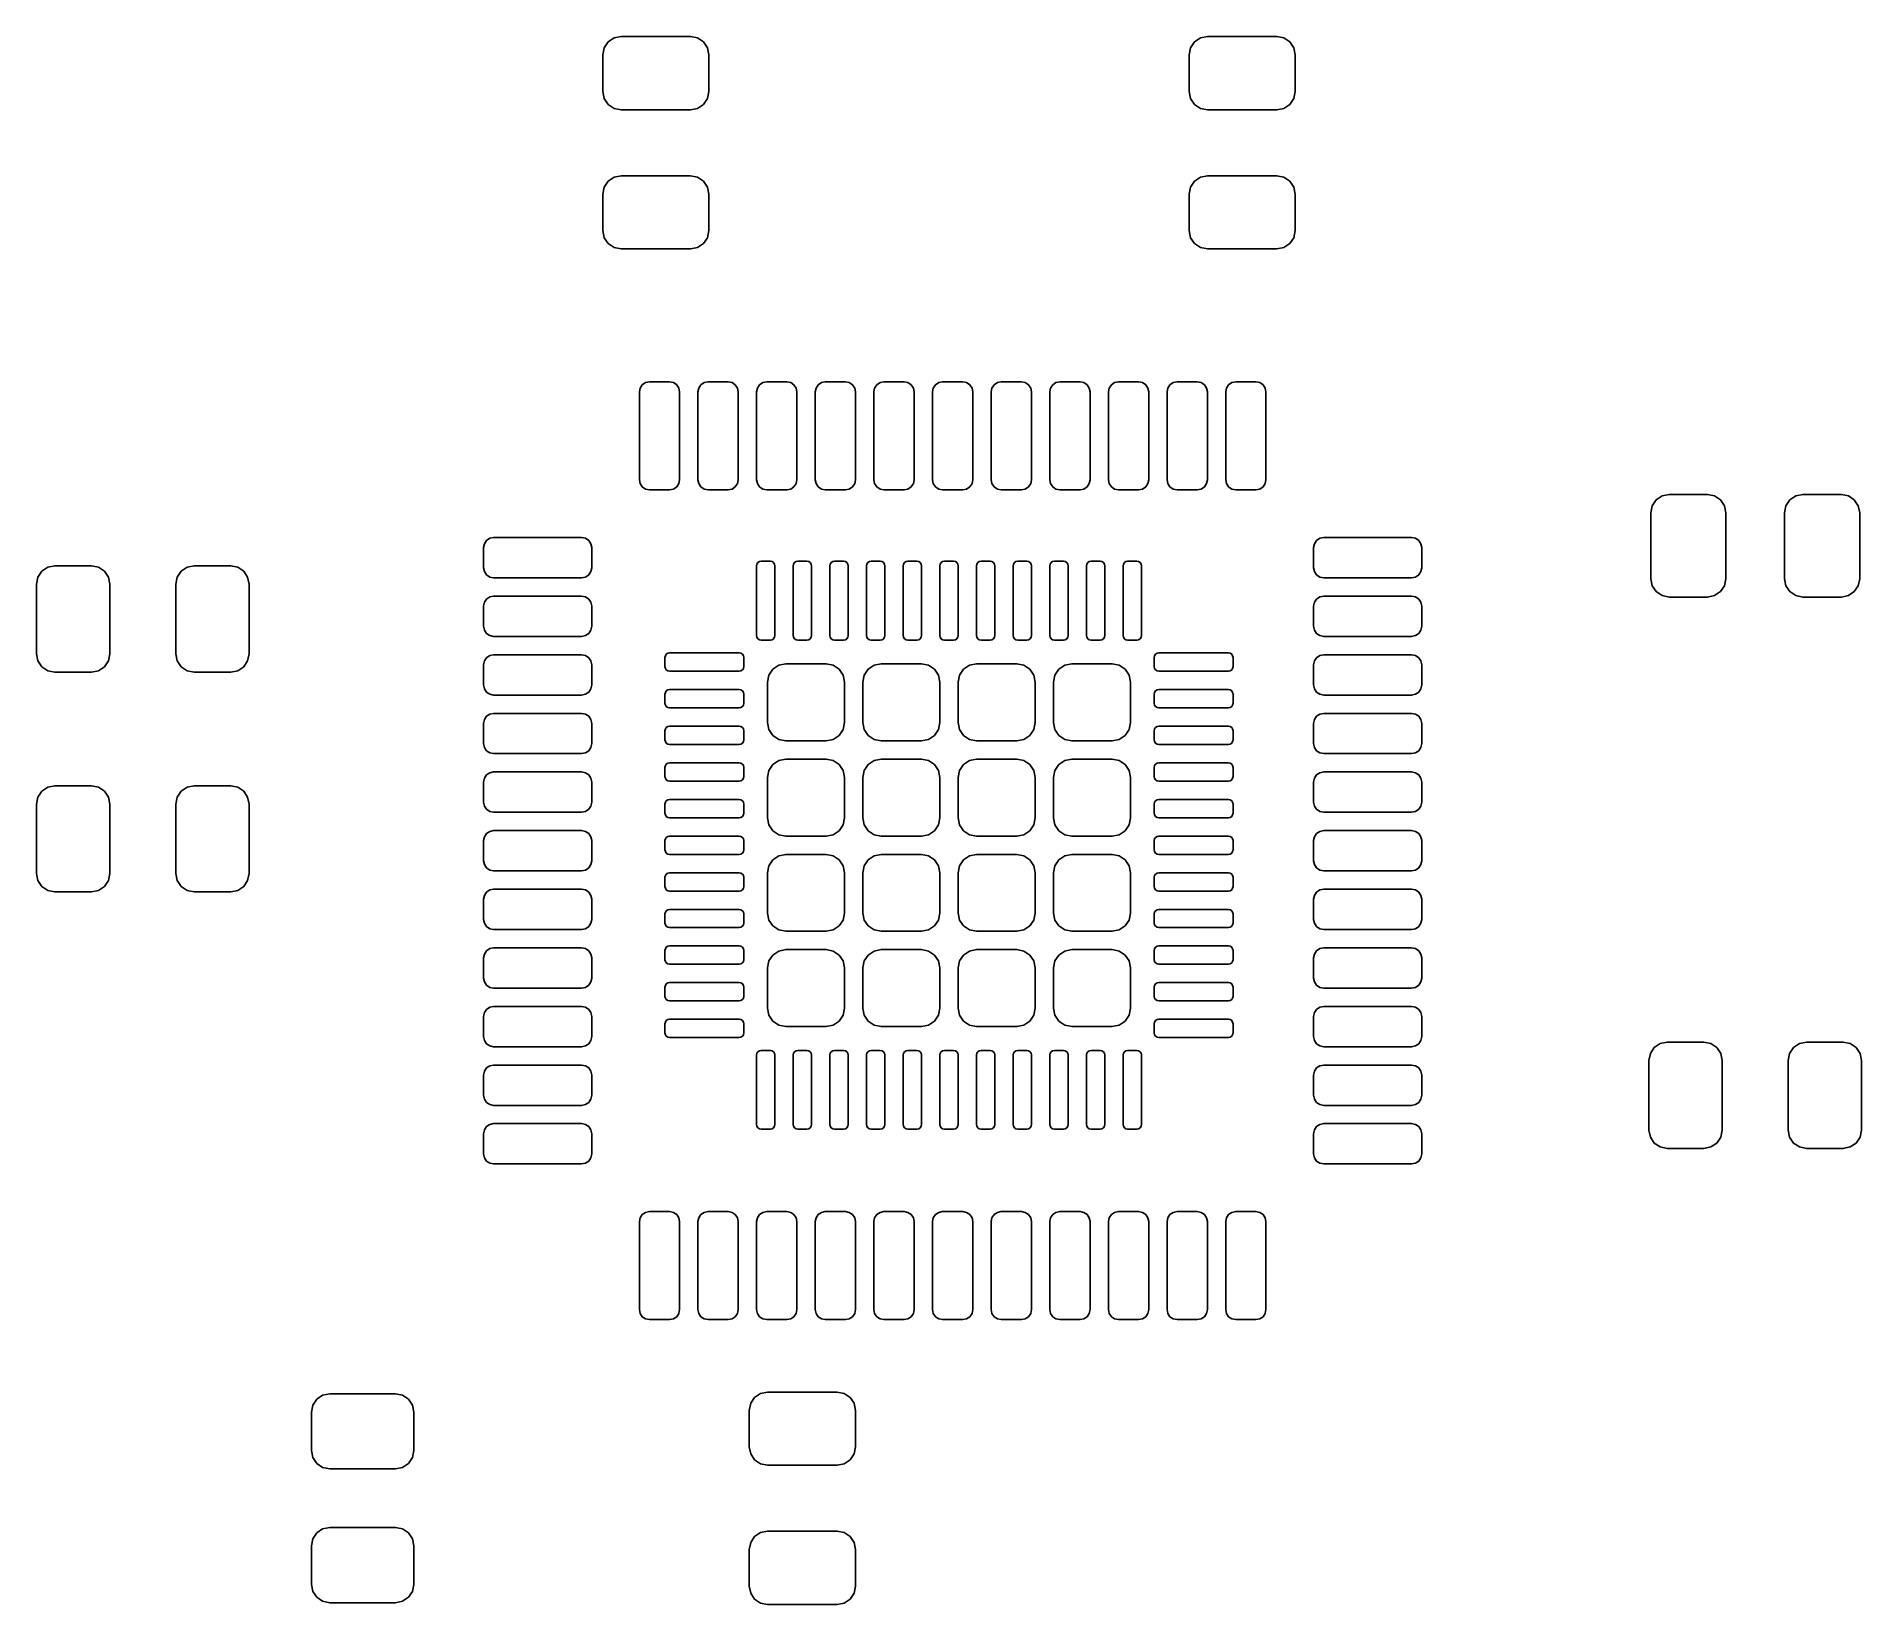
# Model space of a CAD drawing. Extents: x 15 to 39.9, y 2 to 23.4.
import ezdxf

# ---------------------------------------------------------------- set-up
doc = ezdxf.new("R2010")
doc.units = 0
doc.layers.add('BLACK', color=7, linetype='CONTINUOUS')

msp = doc.modelspace()

# ---------------------------------------------------------------- linework, layer by layer
at = {"layer": 'BLACK', "linetype": 'CONTINUOUS'}
for p, q in [((22.848223, 23.376777), (22.929329, 23.43097)), ((22.929329, 23.43097), (23.025, 23.45)), ((23.025, 23.45), (23.975, 23.45)), ((23.975, 23.45), (24.070671, 23.43097)), ((24.070671, 23.43097), (24.151777, 23.376777)), ((30.848223, 23.376777), (30.929329, 23.43097)), ((30.929329, 23.43097), (31.025, 23.45)), ((31.025, 23.45), (31.975, 23.45)), ((31.975, 23.45), (32.070671, 23.43097)), ((32.070671, 23.43097), (32.151777, 23.376777)), ((22.775, 23.2), (22.79403, 23.295671)), ((22.775, 22.7), (22.775, 23.2)), ((22.79403, 23.295671), (22.848223, 23.376777)), ((24.151777, 23.376777), (24.20597, 23.295671)), ((24.20597, 23.295671), (24.225, 23.2)), ((24.225, 23.2), (24.225, 22.7)), ((30.775, 23.2), (30.79403, 23.295671)), ((30.775, 22.7), (30.775, 23.2)), ((30.79403, 23.295671), (30.848223, 23.376777)), ((32.151777, 23.376777), (32.20597, 23.295671)), ((32.20597, 23.295671), (32.225, 23.2)), ((32.225, 23.2), (32.225, 22.7)), ((22.79403, 22.604329), (22.775, 22.7)), ((24.225, 22.7), (24.20597, 22.604329)), ((30.79403, 22.604329), (30.775, 22.7)), ((32.225, 22.7), (32.20597, 22.604329)), ((22.848223, 22.523223), (22.79403, 22.604329)), ((22.929329, 22.46903), (22.848223, 22.523223)), ((23.025, 22.45), (22.929329, 22.46903)), ((23.975, 22.45), (23.025, 22.45)), ((24.070671, 22.46903), (23.975, 22.45)), ((24.151777, 22.523223), (24.070671, 22.46903)), ((24.20597, 22.604329), (24.151777, 22.523223)), ((30.848223, 22.523223), (30.79403, 22.604329)), ((30.929329, 22.46903), (30.848223, 22.523223)), ((31.025, 22.45), (30.929329, 22.46903)), ((31.975, 22.45), (31.025, 22.45)), ((32.070671, 22.46903), (31.975, 22.45)), ((32.151777, 22.523223), (32.070671, 22.46903)), ((32.20597, 22.604329), (32.151777, 22.523223)), ((22.79403, 21.395671), (22.848223, 21.476777)), ((22.848223, 21.476777), (22.929329, 21.53097)), ((22.929329, 21.53097), (23.025, 21.55)), ((23.025, 21.55), (23.975, 21.55)), ((23.975, 21.55), (24.070671, 21.53097)), ((24.070671, 21.53097), (24.151777, 21.476777)), ((24.151777, 21.476777), (24.20597, 21.395671)), ((30.79403, 21.395671), (30.848223, 21.476777)), ((30.848223, 21.476777), (30.929329, 21.53097)), ((30.929329, 21.53097), (31.025, 21.55)), ((31.025, 21.55), (31.975, 21.55)), ((31.975, 21.55), (32.070671, 21.53097)), ((32.070671, 21.53097), (32.151777, 21.476777)), ((32.151777, 21.476777), (32.20597, 21.395671)), ((22.775, 21.3), (22.79403, 21.395671)), ((22.775, 20.8), (22.775, 21.3)), ((24.20597, 21.395671), (24.225, 21.3)), ((24.225, 21.3), (24.225, 20.8)), ((30.775, 21.3), (30.79403, 21.395671)), ((30.775, 20.8), (30.775, 21.3)), ((32.20597, 21.395671), (32.225, 21.3)), ((32.225, 21.3), (32.225, 20.8)), ((22.79403, 20.704329), (22.775, 20.8)), ((22.848223, 20.623223), (22.79403, 20.704329)), ((24.20597, 20.704329), (24.151777, 20.623223)), ((24.225, 20.8), (24.20597, 20.704329)), ((30.79403, 20.704329), (30.775, 20.8)), ((30.848223, 20.623223), (30.79403, 20.704329)), ((32.20597, 20.704329), (32.151777, 20.623223)), ((32.225, 20.8), (32.20597, 20.704329)), ((22.929329, 20.56903), (22.848223, 20.623223)), ((23.025, 20.55), (22.929329, 20.56903)), ((23.975, 20.55), (23.025, 20.55)), ((24.070671, 20.56903), (23.975, 20.55)), ((24.151777, 20.623223), (24.070671, 20.56903)), ((30.929329, 20.56903), (30.848223, 20.623223)), ((31.025, 20.55), (30.929329, 20.56903)), ((31.975, 20.55), (31.025, 20.55)), ((32.070671, 20.56903), (31.975, 20.55)), ((32.151777, 20.623223), (32.070671, 20.56903)), ((23.285467, 18.652619), (23.315273, 18.697227)), ((23.315273, 18.697227), (23.359881, 18.727033)), ((23.359881, 18.727033), (23.4125, 18.7375)), ((23.4125, 18.7375), (23.6875, 18.7375)), ((23.6875, 18.7375), (23.740119, 18.727033)), ((23.740119, 18.727033), (23.784727, 18.697227)), ((23.784727, 18.697227), (23.814533, 18.652619)), ((24.085467, 18.652619), (24.115273, 18.697227)), ((24.115273, 18.697227), (24.159881, 18.727033)), ((24.159881, 18.727033), (24.2125, 18.7375)), ((24.2125, 18.7375), (24.4875, 18.7375)), ((24.4875, 18.7375), (24.540119, 18.727033)), ((24.540119, 18.727033), (24.584727, 18.697227)), ((24.584727, 18.697227), (24.614533, 18.652619)), ((24.885467, 18.652619), (24.915273, 18.697227)), ((24.915273, 18.697227), (24.959881, 18.727033)), ((24.959881, 18.727033), (25.0125, 18.7375)), ((25.0125, 18.7375), (25.2875, 18.7375)), ((25.2875, 18.7375), (25.340119, 18.727033)), ((25.340119, 18.727033), (25.384727, 18.697227)), ((25.384727, 18.697227), (25.414533, 18.652619)), ((25.685467, 18.652619), (25.715273, 18.697227)), ((25.715273, 18.697227), (25.759881, 18.727033)), ((25.759881, 18.727033), (25.8125, 18.7375)), ((25.8125, 18.7375), (26.0875, 18.7375)), ((26.0875, 18.7375), (26.140119, 18.727033)), ((26.140119, 18.727033), (26.184727, 18.697227)), ((26.184727, 18.697227), (26.214533, 18.652619)), ((26.485467, 18.652619), (26.515273, 18.697227)), ((26.515273, 18.697227), (26.559881, 18.727033)), ((26.559881, 18.727033), (26.6125, 18.7375)), ((26.6125, 18.7375), (26.8875, 18.7375)), ((26.8875, 18.7375), (26.940119, 18.727033)), ((26.940119, 18.727033), (26.984727, 18.697227)), ((26.984727, 18.697227), (27.014533, 18.652619)), ((27.285467, 18.652619), (27.315273, 18.697227)), ((27.315273, 18.697227), (27.359881, 18.727033)), ((27.359881, 18.727033), (27.4125, 18.7375)), ((27.4125, 18.7375), (27.6875, 18.7375)), ((27.6875, 18.7375), (27.740119, 18.727033)), ((27.740119, 18.727033), (27.784727, 18.697227)), ((27.784727, 18.697227), (27.814533, 18.652619)), ((28.085467, 18.652619), (28.115273, 18.697227)), ((28.115273, 18.697227), (28.159881, 18.727033)), ((28.159881, 18.727033), (28.2125, 18.7375)), ((28.2125, 18.7375), (28.4875, 18.7375)), ((28.4875, 18.7375), (28.540119, 18.727033)), ((28.540119, 18.727033), (28.584727, 18.697227)), ((28.584727, 18.697227), (28.614533, 18.652619)), ((28.885467, 18.652619), (28.915273, 18.697227)), ((28.915273, 18.697227), (28.959881, 18.727033)), ((28.959881, 18.727033), (29.0125, 18.7375)), ((29.0125, 18.7375), (29.2875, 18.7375)), ((29.2875, 18.7375), (29.340119, 18.727033)), ((29.340119, 18.727033), (29.384727, 18.697227)), ((29.384727, 18.697227), (29.414533, 18.652619)), ((29.685467, 18.652619), (29.715273, 18.697227)), ((29.715273, 18.697227), (29.759881, 18.727033)), ((29.759881, 18.727033), (29.8125, 18.7375)), ((29.8125, 18.7375), (30.0875, 18.7375)), ((30.0875, 18.7375), (30.140119, 18.727033)), ((30.140119, 18.727033), (30.184727, 18.697227)), ((30.184727, 18.697227), (30.214533, 18.652619)), ((30.485467, 18.652619), (30.515273, 18.697227)), ((30.515273, 18.697227), (30.559881, 18.727033)), ((30.559881, 18.727033), (30.6125, 18.7375)), ((30.6125, 18.7375), (30.8875, 18.7375)), ((30.8875, 18.7375), (30.940119, 18.727033)), ((30.940119, 18.727033), (30.984727, 18.697227)), ((30.984727, 18.697227), (31.014533, 18.652619)), ((31.285467, 18.652619), (31.315273, 18.697227)), ((31.315273, 18.697227), (31.359881, 18.727033)), ((31.359881, 18.727033), (31.4125, 18.7375)), ((31.4125, 18.7375), (31.6875, 18.7375)), ((31.6875, 18.7375), (31.740119, 18.727033)), ((31.740119, 18.727033), (31.784727, 18.697227)), ((31.784727, 18.697227), (31.814533, 18.652619)), ((23.275, 18.6), (23.285467, 18.652619)), ((23.275, 17.4), (23.275, 18.6)), ((23.814533, 18.652619), (23.825, 18.6)), ((23.825, 18.6), (23.825, 17.4)), ((24.075, 18.6), (24.085467, 18.652619)), ((24.075, 17.4), (24.075, 18.6)), ((24.614533, 18.652619), (24.625, 18.6)), ((24.625, 18.6), (24.625, 17.4)), ((24.875, 18.6), (24.885467, 18.652619)), ((24.875, 17.4), (24.875, 18.6)), ((25.414533, 18.652619), (25.425, 18.6)), ((25.425, 18.6), (25.425, 17.4)), ((25.675, 18.6), (25.685467, 18.652619)), ((25.675, 17.4), (25.675, 18.6)), ((26.214533, 18.652619), (26.225, 18.6)), ((26.225, 18.6), (26.225, 17.4)), ((26.475, 18.6), (26.485467, 18.652619)), ((26.475, 17.4), (26.475, 18.6)), ((27.014533, 18.652619), (27.025, 18.6)), ((27.025, 18.6), (27.025, 17.4)), ((27.275, 18.6), (27.285467, 18.652619)), ((27.275, 17.4), (27.275, 18.6)), ((27.814533, 18.652619), (27.825, 18.6)), ((27.825, 18.6), (27.825, 17.4)), ((28.075, 18.6), (28.085467, 18.652619)), ((28.075, 17.4), (28.075, 18.6)), ((28.614533, 18.652619), (28.625, 18.6)), ((28.625, 18.6), (28.625, 17.4)), ((28.875, 18.6), (28.885467, 18.652619)), ((28.875, 17.4), (28.875, 18.6)), ((29.414533, 18.652619), (29.425, 18.6)), ((29.425, 18.6), (29.425, 17.4)), ((29.675, 18.6), (29.685467, 18.652619)), ((29.675, 17.4), (29.675, 18.6)), ((30.214533, 18.652619), (30.225, 18.6)), ((30.225, 18.6), (30.225, 17.4)), ((30.475, 18.6), (30.485467, 18.652619)), ((30.475, 17.4), (30.475, 18.6)), ((31.014533, 18.652619), (31.025, 18.6)), ((31.025, 18.6), (31.025, 17.4)), ((31.275, 18.6), (31.285467, 18.652619)), ((31.275, 17.4), (31.275, 18.6)), ((31.814533, 18.652619), (31.825, 18.6)), ((31.825, 18.6), (31.825, 17.4)), ((23.285467, 17.347381), (23.275, 17.4)), ((23.315273, 17.302773), (23.285467, 17.347381)), ((23.359881, 17.272967), (23.315273, 17.302773)), ((23.4125, 17.2625), (23.359881, 17.272967)), ((23.6875, 17.2625), (23.4125, 17.2625)), ((23.740119, 17.272967), (23.6875, 17.2625)), ((23.784727, 17.302773), (23.740119, 17.272967)), ((23.814533, 17.347381), (23.784727, 17.302773)), ((23.825, 17.4), (23.814533, 17.347381)), ((24.085467, 17.347381), (24.075, 17.4)), ((24.115273, 17.302773), (24.085467, 17.347381)), ((24.159881, 17.272967), (24.115273, 17.302773)), ((24.2125, 17.2625), (24.159881, 17.272967)), ((24.4875, 17.2625), (24.2125, 17.2625)), ((24.540119, 17.272967), (24.4875, 17.2625)), ((24.584727, 17.302773), (24.540119, 17.272967)), ((24.614533, 17.347381), (24.584727, 17.302773)), ((24.625, 17.4), (24.614533, 17.347381)), ((24.885467, 17.347381), (24.875, 17.4)), ((24.915273, 17.302773), (24.885467, 17.347381)), ((24.959881, 17.272967), (24.915273, 17.302773)), ((25.0125, 17.2625), (24.959881, 17.272967)), ((25.2875, 17.2625), (25.0125, 17.2625)), ((25.340119, 17.272967), (25.2875, 17.2625)), ((25.384727, 17.302773), (25.340119, 17.272967)), ((25.414533, 17.347381), (25.384727, 17.302773)), ((25.425, 17.4), (25.414533, 17.347381)), ((25.685467, 17.347381), (25.675, 17.4)), ((25.715273, 17.302773), (25.685467, 17.347381)), ((25.759881, 17.272967), (25.715273, 17.302773)), ((25.8125, 17.2625), (25.759881, 17.272967)), ((26.0875, 17.2625), (25.8125, 17.2625)), ((26.140119, 17.272967), (26.0875, 17.2625)), ((26.184727, 17.302773), (26.140119, 17.272967)), ((26.214533, 17.347381), (26.184727, 17.302773)), ((26.225, 17.4), (26.214533, 17.347381)), ((26.485467, 17.347381), (26.475, 17.4)), ((26.515273, 17.302773), (26.485467, 17.347381)), ((26.559881, 17.272967), (26.515273, 17.302773)), ((26.6125, 17.2625), (26.559881, 17.272967)), ((26.8875, 17.2625), (26.6125, 17.2625)), ((26.940119, 17.272967), (26.8875, 17.2625)), ((26.984727, 17.302773), (26.940119, 17.272967)), ((27.014533, 17.347381), (26.984727, 17.302773)), ((27.025, 17.4), (27.014533, 17.347381)), ((27.285467, 17.347381), (27.275, 17.4)), ((27.315273, 17.302773), (27.285467, 17.347381)), ((27.359881, 17.272967), (27.315273, 17.302773)), ((27.4125, 17.2625), (27.359881, 17.272967)), ((27.6875, 17.2625), (27.4125, 17.2625)), ((27.740119, 17.272967), (27.6875, 17.2625)), ((27.784727, 17.302773), (27.740119, 17.272967)), ((27.814533, 17.347381), (27.784727, 17.302773)), ((27.825, 17.4), (27.814533, 17.347381)), ((28.085467, 17.347381), (28.075, 17.4)), ((28.115273, 17.302773), (28.085467, 17.347381)), ((28.159881, 17.272967), (28.115273, 17.302773)), ((28.2125, 17.2625), (28.159881, 17.272967)), ((28.4875, 17.2625), (28.2125, 17.2625)), ((28.540119, 17.272967), (28.4875, 17.2625)), ((28.584727, 17.302773), (28.540119, 17.272967)), ((28.614533, 17.347381), (28.584727, 17.302773)), ((28.625, 17.4), (28.614533, 17.347381)), ((28.885467, 17.347381), (28.875, 17.4)), ((28.915273, 17.302773), (28.885467, 17.347381)), ((28.959881, 17.272967), (28.915273, 17.302773)), ((29.0125, 17.2625), (28.959881, 17.272967)), ((29.2875, 17.2625), (29.0125, 17.2625)), ((29.340119, 17.272967), (29.2875, 17.2625)), ((29.384727, 17.302773), (29.340119, 17.272967)), ((29.414533, 17.347381), (29.384727, 17.302773)), ((29.425, 17.4), (29.414533, 17.347381)), ((29.685467, 17.347381), (29.675, 17.4)), ((29.715273, 17.302773), (29.685467, 17.347381)), ((29.759881, 17.272967), (29.715273, 17.302773)), ((29.8125, 17.2625), (29.759881, 17.272967)), ((30.0875, 17.2625), (29.8125, 17.2625)), ((30.140119, 17.272967), (30.0875, 17.2625)), ((30.184727, 17.302773), (30.140119, 17.272967)), ((30.214533, 17.347381), (30.184727, 17.302773)), ((30.225, 17.4), (30.214533, 17.347381)), ((30.485467, 17.347381), (30.475, 17.4)), ((30.515273, 17.302773), (30.485467, 17.347381)), ((30.559881, 17.272967), (30.515273, 17.302773)), ((30.6125, 17.2625), (30.559881, 17.272967)), ((30.8875, 17.2625), (30.6125, 17.2625)), ((30.940119, 17.272967), (30.8875, 17.2625)), ((30.984727, 17.302773), (30.940119, 17.272967)), ((31.014533, 17.347381), (30.984727, 17.302773)), ((31.025, 17.4), (31.014533, 17.347381)), ((31.285467, 17.347381), (31.275, 17.4)), ((31.315273, 17.302773), (31.285467, 17.347381)), ((31.359881, 17.272967), (31.315273, 17.302773)), ((31.4125, 17.2625), (31.359881, 17.272967)), ((31.6875, 17.2625), (31.4125, 17.2625)), ((31.740119, 17.272967), (31.6875, 17.2625)), ((31.784727, 17.302773), (31.740119, 17.272967)), ((31.814533, 17.347381), (31.784727, 17.302773)), ((31.825, 17.4), (31.814533, 17.347381)), ((37.229329, 17.18097), (37.325, 17.2)), ((37.325, 17.2), (37.85, 17.2)), ((37.85, 17.2), (37.945671, 17.18097)), ((39.054329, 17.18097), (39.15, 17.2)), ((39.15, 17.2), (39.675, 17.2)), ((39.675, 17.2), (39.770671, 17.18097)), ((37.075, 16.95), (37.09403, 17.045671)), ((37.075, 16.05), (37.075, 16.95)), ((37.09403, 17.045671), (37.148223, 17.126777)), ((37.148223, 17.126777), (37.229329, 17.18097)), ((37.945671, 17.18097), (38.026777, 17.126777)), ((38.026777, 17.126777), (38.08097, 17.045671)), ((38.08097, 17.045671), (38.1, 16.95)), ((38.1, 16.95), (38.1, 16.05)), ((38.9, 16.95), (38.91903, 17.045671)), ((38.9, 16.05), (38.9, 16.95)), ((38.91903, 17.045671), (38.973223, 17.126777)), ((38.973223, 17.126777), (39.054329, 17.18097)), ((39.770671, 17.18097), (39.851777, 17.126777)), ((39.851777, 17.126777), (39.90597, 17.045671)), ((39.90597, 17.045671), (39.925, 16.95)), ((39.925, 16.95), (39.925, 16.05)), ((21.15, 16.475), (21.160467, 16.527619)), ((21.15, 16.2), (21.15, 16.475)), ((21.160467, 16.527619), (21.190273, 16.572227)), ((21.190273, 16.572227), (21.234881, 16.602033)), ((21.234881, 16.602033), (21.2875, 16.6125)), ((21.2875, 16.6125), (22.4875, 16.6125)), ((22.4875, 16.6125), (22.540119, 16.602033)), ((22.540119, 16.602033), (22.584727, 16.572227)), ((22.584727, 16.572227), (22.614533, 16.527619)), ((22.614533, 16.527619), (22.625, 16.475)), ((22.625, 16.475), (22.625, 16.2)), ((32.475, 16.475), (32.485467, 16.527619)), ((32.475, 16.2), (32.475, 16.475)), ((32.485467, 16.527619), (32.515273, 16.572227)), ((32.515273, 16.572227), (32.559881, 16.602033)), ((32.559881, 16.602033), (32.6125, 16.6125)), ((32.6125, 16.6125), (33.8125, 16.6125)), ((33.8125, 16.6125), (33.865119, 16.602033)), ((33.865119, 16.602033), (33.909727, 16.572227)), ((33.909727, 16.572227), (33.939533, 16.527619)), ((33.939533, 16.527619), (33.95, 16.475)), ((33.95, 16.475), (33.95, 16.2)), ((15.123223, 16.151777), (15.204329, 16.20597)), ((15.204329, 16.20597), (15.3, 16.225)), ((15.3, 16.225), (15.8, 16.225)), ((15.8, 16.225), (15.895671, 16.20597)), ((15.895671, 16.20597), (15.976777, 16.151777)), ((17.023223, 16.151777), (17.104329, 16.20597)), ((17.104329, 16.20597), (17.2, 16.225)), ((17.2, 16.225), (17.7, 16.225)), ((17.7, 16.225), (17.795671, 16.20597)), ((17.795671, 16.20597), (17.876777, 16.151777)), ((21.160467, 16.147381), (21.15, 16.2)), ((22.625, 16.2), (22.614533, 16.147381)), ((24.875, 16.225), (24.879758, 16.248918)), ((24.875, 15.275), (24.875, 16.225)), ((24.879758, 16.248918), (24.893306, 16.269194)), ((24.893306, 16.269194), (24.913582, 16.282742)), ((24.913582, 16.282742), (24.9375, 16.2875)), ((24.9375, 16.2875), (25.0625, 16.2875)), ((25.0625, 16.2875), (25.086418, 16.282742)), ((25.086418, 16.282742), (25.106694, 16.269194)), ((25.106694, 16.269194), (25.120242, 16.248918)), ((25.120242, 16.248918), (25.125, 16.225)), ((25.125, 16.225), (25.125, 15.275)), ((25.375, 16.225), (25.379758, 16.248918)), ((25.375, 15.275), (25.375, 16.225)), ((25.379758, 16.248918), (25.393306, 16.269194)), ((25.393306, 16.269194), (25.413582, 16.282742)), ((25.413582, 16.282742), (25.4375, 16.2875)), ((25.4375, 16.2875), (25.5625, 16.2875)), ((25.5625, 16.2875), (25.586418, 16.282742)), ((25.586418, 16.282742), (25.606694, 16.269194)), ((25.606694, 16.269194), (25.620242, 16.248918)), ((25.620242, 16.248918), (25.625, 16.225)), ((25.625, 16.225), (25.625, 15.275)), ((25.875, 16.225), (25.879758, 16.248918)), ((25.875, 15.275), (25.875, 16.225)), ((25.879758, 16.248918), (25.893306, 16.269194)), ((25.893306, 16.269194), (25.913582, 16.282742)), ((25.913582, 16.282742), (25.9375, 16.2875)), ((25.9375, 16.2875), (26.0625, 16.2875)), ((26.0625, 16.2875), (26.086418, 16.282742)), ((26.086418, 16.282742), (26.106694, 16.269194)), ((26.106694, 16.269194), (26.120242, 16.248918)), ((26.120242, 16.248918), (26.125, 16.225)), ((26.125, 16.225), (26.125, 15.275)), ((26.375, 16.225), (26.379758, 16.248918)), ((26.375, 15.275), (26.375, 16.225)), ((26.379758, 16.248918), (26.393306, 16.269194)), ((26.393306, 16.269194), (26.413582, 16.282742)), ((26.413582, 16.282742), (26.4375, 16.2875)), ((26.4375, 16.2875), (26.5625, 16.2875)), ((26.5625, 16.2875), (26.586418, 16.282742)), ((26.586418, 16.282742), (26.606694, 16.269194)), ((26.606694, 16.269194), (26.620242, 16.248918)), ((26.620242, 16.248918), (26.625, 16.225)), ((26.625, 16.225), (26.625, 15.275)), ((26.875, 16.225), (26.879758, 16.248918)), ((26.875, 15.275), (26.875, 16.225)), ((26.879758, 16.248918), (26.893306, 16.269194)), ((26.893306, 16.269194), (26.913582, 16.282742)), ((26.913582, 16.282742), (26.9375, 16.2875)), ((26.9375, 16.2875), (27.0625, 16.2875)), ((27.0625, 16.2875), (27.086418, 16.282742)), ((27.086418, 16.282742), (27.106694, 16.269194)), ((27.106694, 16.269194), (27.120242, 16.248918)), ((27.120242, 16.248918), (27.125, 16.225)), ((27.125, 16.225), (27.125, 15.275)), ((27.375, 16.225), (27.379758, 16.248918)), ((27.375, 15.275), (27.375, 16.225)), ((27.379758, 16.248918), (27.393306, 16.269194)), ((27.393306, 16.269194), (27.413582, 16.282742)), ((27.413582, 16.282742), (27.4375, 16.2875)), ((27.4375, 16.2875), (27.5625, 16.2875)), ((27.5625, 16.2875), (27.586418, 16.282742)), ((27.586418, 16.282742), (27.606694, 16.269194)), ((27.606694, 16.269194), (27.620242, 16.248918)), ((27.620242, 16.248918), (27.625, 16.225)), ((27.625, 16.225), (27.625, 15.275)), ((27.875, 16.225), (27.879758, 16.248918)), ((27.875, 15.275), (27.875, 16.225)), ((27.879758, 16.248918), (27.893306, 16.269194)), ((27.893306, 16.269194), (27.913582, 16.282742)), ((27.913582, 16.282742), (27.9375, 16.2875)), ((27.9375, 16.2875), (28.0625, 16.2875)), ((28.0625, 16.2875), (28.086418, 16.282742)), ((28.086418, 16.282742), (28.106694, 16.269194)), ((28.106694, 16.269194), (28.120242, 16.248918)), ((28.120242, 16.248918), (28.125, 16.225)), ((28.125, 16.225), (28.125, 15.275)), ((28.375, 16.225), (28.379758, 16.248918)), ((28.375, 15.275), (28.375, 16.225)), ((28.379758, 16.248918), (28.393306, 16.269194)), ((28.393306, 16.269194), (28.413582, 16.282742)), ((28.413582, 16.282742), (28.4375, 16.2875)), ((28.4375, 16.2875), (28.5625, 16.2875)), ((28.5625, 16.2875), (28.586418, 16.282742)), ((28.586418, 16.282742), (28.606694, 16.269194)), ((28.606694, 16.269194), (28.620242, 16.248918)), ((28.620242, 16.248918), (28.625, 16.225)), ((28.625, 16.225), (28.625, 15.275)), ((28.875, 16.225), (28.879758, 16.248918)), ((28.875, 15.275), (28.875, 16.225)), ((28.879758, 16.248918), (28.893306, 16.269194)), ((28.893306, 16.269194), (28.913582, 16.282742)), ((28.913582, 16.282742), (28.9375, 16.2875)), ((28.9375, 16.2875), (29.0625, 16.2875)), ((29.0625, 16.2875), (29.086418, 16.282742)), ((29.086418, 16.282742), (29.106694, 16.269194)), ((29.106694, 16.269194), (29.120242, 16.248918)), ((29.120242, 16.248918), (29.125, 16.225)), ((29.125, 16.225), (29.125, 15.275)), ((29.375, 16.225), (29.379758, 16.248918)), ((29.375, 15.275), (29.375, 16.225)), ((29.379758, 16.248918), (29.393306, 16.269194)), ((29.393306, 16.269194), (29.413582, 16.282742)), ((29.413582, 16.282742), (29.4375, 16.2875)), ((29.4375, 16.2875), (29.5625, 16.2875)), ((29.5625, 16.2875), (29.586418, 16.282742)), ((29.586418, 16.282742), (29.606694, 16.269194)), ((29.606694, 16.269194), (29.620242, 16.248918)), ((29.620242, 16.248918), (29.625, 16.225)), ((29.625, 16.225), (29.625, 15.275)), ((29.875, 16.225), (29.879758, 16.248918)), ((29.875, 15.275), (29.875, 16.225)), ((29.879758, 16.248918), (29.893306, 16.269194)), ((29.893306, 16.269194), (29.913582, 16.282742)), ((29.913582, 16.282742), (29.9375, 16.2875)), ((29.9375, 16.2875), (30.0625, 16.2875)), ((30.0625, 16.2875), (30.086418, 16.282742)), ((30.086418, 16.282742), (30.106694, 16.269194)), ((30.106694, 16.269194), (30.120242, 16.248918)), ((30.120242, 16.248918), (30.125, 16.225)), ((30.125, 16.225), (30.125, 15.275)), ((32.485467, 16.147381), (32.475, 16.2)), ((33.95, 16.2), (33.939533, 16.147381)), ((15.05, 15.975), (15.06903, 16.070671)), ((15.05, 15.025), (15.05, 15.975)), ((15.06903, 16.070671), (15.123223, 16.151777)), ((15.976777, 16.151777), (16.03097, 16.070671)), ((16.03097, 16.070671), (16.05, 15.975)), ((16.05, 15.975), (16.05, 15.025)), ((16.95, 15.975), (16.96903, 16.070671)), ((16.95, 15.025), (16.95, 15.975)), ((16.96903, 16.070671), (17.023223, 16.151777)), ((17.876777, 16.151777), (17.93097, 16.070671)), ((17.93097, 16.070671), (17.95, 15.975)), ((17.95, 15.975), (17.95, 15.025)), ((21.190273, 16.102773), (21.160467, 16.147381)), ((21.234881, 16.072967), (21.190273, 16.102773)), ((21.2875, 16.0625), (21.234881, 16.072967)), ((22.4875, 16.0625), (21.2875, 16.0625)), ((22.540119, 16.072967), (22.4875, 16.0625)), ((22.584727, 16.102773), (22.540119, 16.072967)), ((22.614533, 16.147381), (22.584727, 16.102773)), ((32.515273, 16.102773), (32.485467, 16.147381)), ((32.559881, 16.072967), (32.515273, 16.102773)), ((32.6125, 16.0625), (32.559881, 16.072967)), ((33.8125, 16.0625), (32.6125, 16.0625)), ((33.865119, 16.072967), (33.8125, 16.0625)), ((33.909727, 16.102773), (33.865119, 16.072967)), ((33.939533, 16.147381), (33.909727, 16.102773)), ((37.09403, 15.954329), (37.075, 16.05)), ((37.148223, 15.873223), (37.09403, 15.954329)), ((38.08097, 15.954329), (38.026777, 15.873223)), ((38.1, 16.05), (38.08097, 15.954329)), ((38.91903, 15.954329), (38.9, 16.05)), ((38.973223, 15.873223), (38.91903, 15.954329)), ((39.90597, 15.954329), (39.851777, 15.873223)), ((39.925, 16.05), (39.90597, 15.954329)), ((21.15, 15.675), (21.160467, 15.727619)), ((21.160467, 15.727619), (21.190273, 15.772227)), ((21.190273, 15.772227), (21.234881, 15.802033)), ((21.234881, 15.802033), (21.2875, 15.8125)), ((21.2875, 15.8125), (22.4875, 15.8125)), ((22.4875, 15.8125), (22.540119, 15.802033)), ((22.540119, 15.802033), (22.584727, 15.772227)), ((22.584727, 15.772227), (22.614533, 15.727619)), ((22.614533, 15.727619), (22.625, 15.675)), ((32.475, 15.675), (32.485467, 15.727619)), ((32.485467, 15.727619), (32.515273, 15.772227)), ((32.515273, 15.772227), (32.559881, 15.802033)), ((32.559881, 15.802033), (32.6125, 15.8125)), ((32.6125, 15.8125), (33.8125, 15.8125)), ((33.8125, 15.8125), (33.865119, 15.802033)), ((33.865119, 15.802033), (33.909727, 15.772227)), ((33.909727, 15.772227), (33.939533, 15.727619)), ((33.939533, 15.727619), (33.95, 15.675)), ((37.229329, 15.81903), (37.148223, 15.873223)), ((37.325, 15.8), (37.229329, 15.81903)), ((37.85, 15.8), (37.325, 15.8)), ((37.945671, 15.81903), (37.85, 15.8)), ((38.026777, 15.873223), (37.945671, 15.81903)), ((39.054329, 15.81903), (38.973223, 15.873223)), ((39.15, 15.8), (39.054329, 15.81903)), ((39.675, 15.8), (39.15, 15.8)), ((39.770671, 15.81903), (39.675, 15.8)), ((39.851777, 15.873223), (39.770671, 15.81903)), ((21.15, 15.4), (21.15, 15.675)), ((22.625, 15.675), (22.625, 15.4)), ((32.475, 15.4), (32.475, 15.675)), ((33.95, 15.675), (33.95, 15.4)), ((21.160467, 15.347381), (21.15, 15.4)), ((21.190273, 15.302773), (21.160467, 15.347381)), ((21.234881, 15.272967), (21.190273, 15.302773)), ((21.2875, 15.2625), (21.234881, 15.272967)), ((22.4875, 15.2625), (21.2875, 15.2625)), ((22.540119, 15.272967), (22.4875, 15.2625)), ((22.584727, 15.302773), (22.540119, 15.272967)), ((22.614533, 15.347381), (22.584727, 15.302773)), ((22.625, 15.4), (22.614533, 15.347381)), ((24.879758, 15.251082), (24.875, 15.275)), ((24.893306, 15.230806), (24.879758, 15.251082)), ((24.913582, 15.217258), (24.893306, 15.230806)), ((24.9375, 15.2125), (24.913582, 15.217258)), ((25.0625, 15.2125), (24.9375, 15.2125)), ((25.086418, 15.217258), (25.0625, 15.2125)), ((25.106694, 15.230806), (25.086418, 15.217258)), ((25.120242, 15.251082), (25.106694, 15.230806)), ((25.125, 15.275), (25.120242, 15.251082)), ((25.379758, 15.251082), (25.375, 15.275)), ((25.393306, 15.230806), (25.379758, 15.251082)), ((25.413582, 15.217258), (25.393306, 15.230806)), ((25.4375, 15.2125), (25.413582, 15.217258)), ((25.5625, 15.2125), (25.4375, 15.2125)), ((25.586418, 15.217258), (25.5625, 15.2125)), ((25.606694, 15.230806), (25.586418, 15.217258)), ((25.620242, 15.251082), (25.606694, 15.230806)), ((25.625, 15.275), (25.620242, 15.251082)), ((25.879758, 15.251082), (25.875, 15.275)), ((25.893306, 15.230806), (25.879758, 15.251082)), ((25.913582, 15.217258), (25.893306, 15.230806)), ((25.9375, 15.2125), (25.913582, 15.217258)), ((26.0625, 15.2125), (25.9375, 15.2125)), ((26.086418, 15.217258), (26.0625, 15.2125)), ((26.106694, 15.230806), (26.086418, 15.217258)), ((26.120242, 15.251082), (26.106694, 15.230806)), ((26.125, 15.275), (26.120242, 15.251082)), ((26.379758, 15.251082), (26.375, 15.275)), ((26.393306, 15.230806), (26.379758, 15.251082)), ((26.413582, 15.217258), (26.393306, 15.230806)), ((26.4375, 15.2125), (26.413582, 15.217258)), ((26.5625, 15.2125), (26.4375, 15.2125)), ((26.586418, 15.217258), (26.5625, 15.2125)), ((26.606694, 15.230806), (26.586418, 15.217258)), ((26.620242, 15.251082), (26.606694, 15.230806)), ((26.625, 15.275), (26.620242, 15.251082)), ((26.879758, 15.251082), (26.875, 15.275)), ((26.893306, 15.230806), (26.879758, 15.251082)), ((26.913582, 15.217258), (26.893306, 15.230806)), ((26.9375, 15.2125), (26.913582, 15.217258)), ((27.0625, 15.2125), (26.9375, 15.2125)), ((27.086418, 15.217258), (27.0625, 15.2125)), ((27.106694, 15.230806), (27.086418, 15.217258)), ((27.120242, 15.251082), (27.106694, 15.230806)), ((27.125, 15.275), (27.120242, 15.251082)), ((27.379758, 15.251082), (27.375, 15.275)), ((27.393306, 15.230806), (27.379758, 15.251082)), ((27.413582, 15.217258), (27.393306, 15.230806)), ((27.4375, 15.2125), (27.413582, 15.217258)), ((27.5625, 15.2125), (27.4375, 15.2125)), ((27.586418, 15.217258), (27.5625, 15.2125)), ((27.606694, 15.230806), (27.586418, 15.217258)), ((27.620242, 15.251082), (27.606694, 15.230806)), ((27.625, 15.275), (27.620242, 15.251082)), ((27.879758, 15.251082), (27.875, 15.275)), ((27.893306, 15.230806), (27.879758, 15.251082)), ((27.913582, 15.217258), (27.893306, 15.230806)), ((27.9375, 15.2125), (27.913582, 15.217258)), ((28.0625, 15.2125), (27.9375, 15.2125)), ((28.086418, 15.217258), (28.0625, 15.2125)), ((28.106694, 15.230806), (28.086418, 15.217258)), ((28.120242, 15.251082), (28.106694, 15.230806)), ((28.125, 15.275), (28.120242, 15.251082)), ((28.379758, 15.251082), (28.375, 15.275)), ((28.393306, 15.230806), (28.379758, 15.251082)), ((28.413582, 15.217258), (28.393306, 15.230806)), ((28.4375, 15.2125), (28.413582, 15.217258)), ((28.5625, 15.2125), (28.4375, 15.2125)), ((28.586418, 15.217258), (28.5625, 15.2125)), ((28.606694, 15.230806), (28.586418, 15.217258)), ((28.620242, 15.251082), (28.606694, 15.230806)), ((28.625, 15.275), (28.620242, 15.251082)), ((28.879758, 15.251082), (28.875, 15.275)), ((28.893306, 15.230806), (28.879758, 15.251082)), ((28.913582, 15.217258), (28.893306, 15.230806)), ((28.9375, 15.2125), (28.913582, 15.217258)), ((29.0625, 15.2125), (28.9375, 15.2125)), ((29.086418, 15.217258), (29.0625, 15.2125)), ((29.106694, 15.230806), (29.086418, 15.217258)), ((29.120242, 15.251082), (29.106694, 15.230806)), ((29.125, 15.275), (29.120242, 15.251082)), ((29.379758, 15.251082), (29.375, 15.275)), ((29.393306, 15.230806), (29.379758, 15.251082)), ((29.413582, 15.217258), (29.393306, 15.230806)), ((29.4375, 15.2125), (29.413582, 15.217258)), ((29.5625, 15.2125), (29.4375, 15.2125)), ((29.586418, 15.217258), (29.5625, 15.2125)), ((29.606694, 15.230806), (29.586418, 15.217258)), ((29.620242, 15.251082), (29.606694, 15.230806)), ((29.625, 15.275), (29.620242, 15.251082)), ((29.879758, 15.251082), (29.875, 15.275)), ((29.893306, 15.230806), (29.879758, 15.251082)), ((29.913582, 15.217258), (29.893306, 15.230806)), ((29.9375, 15.2125), (29.913582, 15.217258)), ((30.0625, 15.2125), (29.9375, 15.2125)), ((30.086418, 15.217258), (30.0625, 15.2125)), ((30.106694, 15.230806), (30.086418, 15.217258)), ((30.120242, 15.251082), (30.106694, 15.230806)), ((30.125, 15.275), (30.120242, 15.251082)), ((32.485467, 15.347381), (32.475, 15.4)), ((32.515273, 15.302773), (32.485467, 15.347381)), ((32.559881, 15.272967), (32.515273, 15.302773)), ((32.6125, 15.2625), (32.559881, 15.272967)), ((33.8125, 15.2625), (32.6125, 15.2625)), ((33.865119, 15.272967), (33.8125, 15.2625)), ((33.909727, 15.302773), (33.865119, 15.272967)), ((33.939533, 15.347381), (33.909727, 15.302773)), ((33.95, 15.4), (33.939533, 15.347381)), ((15.06903, 14.929329), (15.05, 15.025)), ((16.05, 15.025), (16.03097, 14.929329)), ((16.96903, 14.929329), (16.95, 15.025)), ((17.95, 15.025), (17.93097, 14.929329)), ((21.160467, 14.927619), (21.190273, 14.972227)), ((21.190273, 14.972227), (21.234881, 15.002033)), ((21.234881, 15.002033), (21.2875, 15.0125)), ((21.2875, 15.0125), (22.4875, 15.0125)), ((22.4875, 15.0125), (22.540119, 15.002033)), ((22.540119, 15.002033), (22.584727, 14.972227)), ((22.584727, 14.972227), (22.614533, 14.927619)), ((23.625, 14.975), (23.629758, 14.998918)), ((23.625, 14.85), (23.625, 14.975)), ((23.629758, 14.998918), (23.643306, 15.019194)), ((23.643306, 15.019194), (23.663582, 15.032742)), ((23.663582, 15.032742), (23.6875, 15.0375)), ((23.6875, 15.0375), (24.6375, 15.0375)), ((24.6375, 15.0375), (24.661418, 15.032742)), ((24.661418, 15.032742), (24.681694, 15.019194)), ((24.681694, 15.019194), (24.695242, 14.998918)), ((24.695242, 14.998918), (24.7, 14.975)), ((24.7, 14.975), (24.7, 14.85)), ((30.3, 14.975), (30.304758, 14.998918)), ((30.3, 14.85), (30.3, 14.975)), ((30.304758, 14.998918), (30.318306, 15.019194)), ((30.318306, 15.019194), (30.338582, 15.032742)), ((30.338582, 15.032742), (30.3625, 15.0375)), ((30.3625, 15.0375), (31.3125, 15.0375)), ((31.3125, 15.0375), (31.336418, 15.032742)), ((31.336418, 15.032742), (31.356694, 15.019194)), ((31.356694, 15.019194), (31.370242, 14.998918)), ((31.370242, 14.998918), (31.375, 14.975)), ((31.375, 14.975), (31.375, 14.85)), ((32.485467, 14.927619), (32.515273, 14.972227)), ((32.515273, 14.972227), (32.559881, 15.002033)), ((32.559881, 15.002033), (32.6125, 15.0125)), ((32.6125, 15.0125), (33.8125, 15.0125)), ((33.8125, 15.0125), (33.865119, 15.002033)), ((33.865119, 15.002033), (33.909727, 14.972227)), ((33.909727, 14.972227), (33.939533, 14.927619)), ((15.123223, 14.848223), (15.06903, 14.929329)), ((15.204329, 14.79403), (15.123223, 14.848223)), ((15.3, 14.775), (15.204329, 14.79403)), ((15.8, 14.775), (15.3, 14.775)), ((15.895671, 14.79403), (15.8, 14.775)), ((15.976777, 14.848223), (15.895671, 14.79403)), ((16.03097, 14.929329), (15.976777, 14.848223)), ((17.023223, 14.848223), (16.96903, 14.929329)), ((17.104329, 14.79403), (17.023223, 14.848223)), ((17.2, 14.775), (17.104329, 14.79403)), ((17.7, 14.775), (17.2, 14.775)), ((17.795671, 14.79403), (17.7, 14.775)), ((17.876777, 14.848223), (17.795671, 14.79403)), ((17.93097, 14.929329), (17.876777, 14.848223)), ((21.15, 14.875), (21.160467, 14.927619)), ((21.15, 14.6), (21.15, 14.875)), ((22.614533, 14.927619), (22.625, 14.875)), ((22.625, 14.875), (22.625, 14.6)), ((23.629758, 14.826082), (23.625, 14.85)), ((23.643306, 14.805806), (23.629758, 14.826082)), ((23.663582, 14.792258), (23.643306, 14.805806)), ((23.6875, 14.7875), (23.663582, 14.792258)), ((24.6375, 14.7875), (23.6875, 14.7875)), ((24.661418, 14.792258), (24.6375, 14.7875)), ((24.681694, 14.805806), (24.661418, 14.792258)), ((24.695242, 14.826082), (24.681694, 14.805806)), ((24.7, 14.85), (24.695242, 14.826082)), ((25.025, 14.6375), (25.04403, 14.733171)), ((25.04403, 14.733171), (25.098223, 14.814277)), ((25.098223, 14.814277), (25.179329, 14.86847)), ((25.179329, 14.86847), (25.275, 14.8875)), ((25.275, 14.8875), (25.825, 14.8875)), ((25.825, 14.8875), (25.920671, 14.86847)), ((25.920671, 14.86847), (26.001777, 14.814277)), ((26.001777, 14.814277), (26.05597, 14.733171)), ((26.05597, 14.733171), (26.075, 14.6375)), ((26.325, 14.6375), (26.34403, 14.733171)), ((26.34403, 14.733171), (26.398223, 14.814277)), ((26.398223, 14.814277), (26.479329, 14.86847)), ((26.479329, 14.86847), (26.575, 14.8875)), ((26.575, 14.8875), (27.125, 14.8875)), ((27.125, 14.8875), (27.220671, 14.86847)), ((27.220671, 14.86847), (27.301777, 14.814277)), ((27.301777, 14.814277), (27.35597, 14.733171)), ((27.35597, 14.733171), (27.375, 14.6375)), ((27.625, 14.6375), (27.64403, 14.733171)), ((27.64403, 14.733171), (27.698223, 14.814277)), ((27.698223, 14.814277), (27.779329, 14.86847)), ((27.779329, 14.86847), (27.875, 14.8875)), ((27.875, 14.8875), (28.425, 14.8875)), ((28.425, 14.8875), (28.520671, 14.86847)), ((28.520671, 14.86847), (28.601777, 14.814277)), ((28.601777, 14.814277), (28.65597, 14.733171)), ((28.65597, 14.733171), (28.675, 14.6375)), ((28.925, 14.6375), (28.94403, 14.733171)), ((28.94403, 14.733171), (28.998223, 14.814277)), ((28.998223, 14.814277), (29.079329, 14.86847)), ((29.079329, 14.86847), (29.175, 14.8875)), ((29.175, 14.8875), (29.725, 14.8875)), ((29.725, 14.8875), (29.820671, 14.86847)), ((29.820671, 14.86847), (29.901777, 14.814277)), ((29.901777, 14.814277), (29.95597, 14.733171)), ((29.95597, 14.733171), (29.975, 14.6375)), ((30.304758, 14.826082), (30.3, 14.85)), ((30.318306, 14.805806), (30.304758, 14.826082)), ((30.338582, 14.792258), (30.318306, 14.805806)), ((30.3625, 14.7875), (30.338582, 14.792258)), ((31.3125, 14.7875), (30.3625, 14.7875)), ((31.336418, 14.792258), (31.3125, 14.7875)), ((31.356694, 14.805806), (31.336418, 14.792258)), ((31.370242, 14.826082), (31.356694, 14.805806)), ((31.375, 14.85), (31.370242, 14.826082)), ((32.475, 14.875), (32.485467, 14.927619)), ((32.475, 14.6), (32.475, 14.875)), ((33.939533, 14.927619), (33.95, 14.875)), ((33.95, 14.875), (33.95, 14.6)), ((21.160467, 14.547381), (21.15, 14.6)), ((21.190273, 14.502773), (21.160467, 14.547381)), ((21.234881, 14.472967), (21.190273, 14.502773)), ((21.2875, 14.4625), (21.234881, 14.472967)), ((22.4875, 14.4625), (21.2875, 14.4625)), ((22.540119, 14.472967), (22.4875, 14.4625)), ((22.584727, 14.502773), (22.540119, 14.472967)), ((22.614533, 14.547381), (22.584727, 14.502773)), ((22.625, 14.6), (22.614533, 14.547381)), ((23.625, 14.475), (23.629758, 14.498918)), ((23.625, 14.35), (23.625, 14.475)), ((23.629758, 14.498918), (23.643306, 14.519194)), ((23.643306, 14.519194), (23.663582, 14.532742)), ((23.663582, 14.532742), (23.6875, 14.5375)), ((23.6875, 14.5375), (24.6375, 14.5375)), ((24.6375, 14.5375), (24.661418, 14.532742)), ((24.661418, 14.532742), (24.681694, 14.519194)), ((24.681694, 14.519194), (24.695242, 14.498918)), ((24.695242, 14.498918), (24.7, 14.475)), ((24.7, 14.475), (24.7, 14.35)), ((25.025, 14.0875), (25.025, 14.6375)), ((26.075, 14.6375), (26.075, 14.0875)), ((26.325, 14.0875), (26.325, 14.6375)), ((27.375, 14.6375), (27.375, 14.0875)), ((27.625, 14.0875), (27.625, 14.6375)), ((28.675, 14.6375), (28.675, 14.0875)), ((28.925, 14.0875), (28.925, 14.6375)), ((29.975, 14.6375), (29.975, 14.0875)), ((30.3, 14.475), (30.304758, 14.498918)), ((30.3, 14.35), (30.3, 14.475)), ((30.304758, 14.498918), (30.318306, 14.519194)), ((30.318306, 14.519194), (30.338582, 14.532742)), ((30.338582, 14.532742), (30.3625, 14.5375)), ((30.3625, 14.5375), (31.3125, 14.5375)), ((31.3125, 14.5375), (31.336418, 14.532742)), ((31.336418, 14.532742), (31.356694, 14.519194)), ((31.356694, 14.519194), (31.370242, 14.498918)), ((31.370242, 14.498918), (31.375, 14.475)), ((31.375, 14.475), (31.375, 14.35)), ((32.485467, 14.547381), (32.475, 14.6)), ((32.515273, 14.502773), (32.485467, 14.547381)), ((32.559881, 14.472967), (32.515273, 14.502773)), ((32.6125, 14.4625), (32.559881, 14.472967)), ((33.8125, 14.4625), (32.6125, 14.4625)), ((33.865119, 14.472967), (33.8125, 14.4625)), ((33.909727, 14.502773), (33.865119, 14.472967)), ((33.939533, 14.547381), (33.909727, 14.502773)), ((33.95, 14.6), (33.939533, 14.547381)), ((21.190273, 14.172227), (21.234881, 14.202033)), ((21.234881, 14.202033), (21.2875, 14.2125)), ((21.2875, 14.2125), (22.4875, 14.2125)), ((22.4875, 14.2125), (22.540119, 14.202033)), ((22.540119, 14.202033), (22.584727, 14.172227)), ((23.629758, 14.326082), (23.625, 14.35)), ((23.643306, 14.305806), (23.629758, 14.326082)), ((23.663582, 14.292258), (23.643306, 14.305806)), ((23.6875, 14.2875), (23.663582, 14.292258)), ((24.6375, 14.2875), (23.6875, 14.2875)), ((24.661418, 14.292258), (24.6375, 14.2875)), ((24.681694, 14.305806), (24.661418, 14.292258)), ((24.695242, 14.326082), (24.681694, 14.305806)), ((24.7, 14.35), (24.695242, 14.326082)), ((30.304758, 14.326082), (30.3, 14.35)), ((30.318306, 14.305806), (30.304758, 14.326082)), ((30.338582, 14.292258), (30.318306, 14.305806)), ((30.3625, 14.2875), (30.338582, 14.292258)), ((31.3125, 14.2875), (30.3625, 14.2875)), ((31.336418, 14.292258), (31.3125, 14.2875)), ((31.356694, 14.305806), (31.336418, 14.292258)), ((31.370242, 14.326082), (31.356694, 14.305806)), ((31.375, 14.35), (31.370242, 14.326082)), ((32.515273, 14.172227), (32.559881, 14.202033)), ((32.559881, 14.202033), (32.6125, 14.2125)), ((32.6125, 14.2125), (33.8125, 14.2125)), ((33.8125, 14.2125), (33.865119, 14.202033)), ((33.865119, 14.202033), (33.909727, 14.172227)), ((21.15, 14.075), (21.160467, 14.127619)), ((21.15, 13.8), (21.15, 14.075)), ((21.160467, 14.127619), (21.190273, 14.172227)), ((22.584727, 14.172227), (22.614533, 14.127619)), ((22.614533, 14.127619), (22.625, 14.075)), ((22.625, 14.075), (22.625, 13.8)), ((23.625, 13.975), (23.629758, 13.998918)), ((23.625, 13.85), (23.625, 13.975)), ((23.629758, 13.998918), (23.643306, 14.019194)), ((23.643306, 14.019194), (23.663582, 14.032742)), ((23.663582, 14.032742), (23.6875, 14.0375)), ((23.6875, 14.0375), (24.6375, 14.0375)), ((24.6375, 14.0375), (24.661418, 14.032742)), ((24.661418, 14.032742), (24.681694, 14.019194)), ((24.681694, 14.019194), (24.695242, 13.998918)), ((24.695242, 13.998918), (24.7, 13.975)), ((24.7, 13.975), (24.7, 13.85)), ((25.04403, 13.991829), (25.025, 14.0875)), ((25.098223, 13.910723), (25.04403, 13.991829)), ((26.05597, 13.991829), (26.001777, 13.910723)), ((26.075, 14.0875), (26.05597, 13.991829)), ((26.34403, 13.991829), (26.325, 14.0875)), ((26.398223, 13.910723), (26.34403, 13.991829)), ((27.35597, 13.991829), (27.301777, 13.910723)), ((27.375, 14.0875), (27.35597, 13.991829)), ((27.64403, 13.991829), (27.625, 14.0875)), ((27.698223, 13.910723), (27.64403, 13.991829)), ((28.65597, 13.991829), (28.601777, 13.910723)), ((28.675, 14.0875), (28.65597, 13.991829)), ((28.94403, 13.991829), (28.925, 14.0875)), ((28.998223, 13.910723), (28.94403, 13.991829)), ((29.95597, 13.991829), (29.901777, 13.910723)), ((29.975, 14.0875), (29.95597, 13.991829)), ((30.3, 13.975), (30.304758, 13.998918)), ((30.3, 13.85), (30.3, 13.975)), ((30.304758, 13.998918), (30.318306, 14.019194)), ((30.318306, 14.019194), (30.338582, 14.032742)), ((30.338582, 14.032742), (30.3625, 14.0375)), ((30.3625, 14.0375), (31.3125, 14.0375)), ((31.3125, 14.0375), (31.336418, 14.032742)), ((31.336418, 14.032742), (31.356694, 14.019194)), ((31.356694, 14.019194), (31.370242, 13.998918)), ((31.370242, 13.998918), (31.375, 13.975)), ((31.375, 13.975), (31.375, 13.85)), ((32.475, 14.075), (32.485467, 14.127619)), ((32.475, 13.8), (32.475, 14.075)), ((32.485467, 14.127619), (32.515273, 14.172227)), ((33.909727, 14.172227), (33.939533, 14.127619)), ((33.939533, 14.127619), (33.95, 14.075)), ((33.95, 14.075), (33.95, 13.8)), ((21.160467, 13.747381), (21.15, 13.8)), ((21.190273, 13.702773), (21.160467, 13.747381)), ((21.234881, 13.672967), (21.190273, 13.702773)), ((22.584727, 13.702773), (22.540119, 13.672967)), ((22.614533, 13.747381), (22.584727, 13.702773)), ((22.625, 13.8), (22.614533, 13.747381)), ((23.629758, 13.826082), (23.625, 13.85)), ((23.643306, 13.805806), (23.629758, 13.826082)), ((23.663582, 13.792258), (23.643306, 13.805806)), ((23.6875, 13.7875), (23.663582, 13.792258)), ((24.6375, 13.7875), (23.6875, 13.7875)), ((24.661418, 13.792258), (24.6375, 13.7875)), ((24.681694, 13.805806), (24.661418, 13.792258)), ((24.695242, 13.826082), (24.681694, 13.805806)), ((24.7, 13.85), (24.695242, 13.826082)), ((25.179329, 13.85653), (25.098223, 13.910723)), ((25.275, 13.8375), (25.179329, 13.85653)), ((25.825, 13.8375), (25.275, 13.8375)), ((25.920671, 13.85653), (25.825, 13.8375)), ((26.001777, 13.910723), (25.920671, 13.85653)), ((26.479329, 13.85653), (26.398223, 13.910723)), ((26.575, 13.8375), (26.479329, 13.85653)), ((27.125, 13.8375), (26.575, 13.8375)), ((27.220671, 13.85653), (27.125, 13.8375)), ((27.301777, 13.910723), (27.220671, 13.85653)), ((27.779329, 13.85653), (27.698223, 13.910723)), ((27.875, 13.8375), (27.779329, 13.85653)), ((28.425, 13.8375), (27.875, 13.8375)), ((28.520671, 13.85653), (28.425, 13.8375)), ((28.601777, 13.910723), (28.520671, 13.85653)), ((29.079329, 13.85653), (28.998223, 13.910723)), ((29.175, 13.8375), (29.079329, 13.85653)), ((29.725, 13.8375), (29.175, 13.8375)), ((29.820671, 13.85653), (29.725, 13.8375)), ((29.901777, 13.910723), (29.820671, 13.85653)), ((30.304758, 13.826082), (30.3, 13.85)), ((30.318306, 13.805806), (30.304758, 13.826082)), ((30.338582, 13.792258), (30.318306, 13.805806)), ((30.3625, 13.7875), (30.338582, 13.792258)), ((31.3125, 13.7875), (30.3625, 13.7875)), ((31.336418, 13.792258), (31.3125, 13.7875)), ((31.356694, 13.805806), (31.336418, 13.792258)), ((31.370242, 13.826082), (31.356694, 13.805806)), ((31.375, 13.85), (31.370242, 13.826082)), ((32.485467, 13.747381), (32.475, 13.8)), ((32.515273, 13.702773), (32.485467, 13.747381)), ((32.559881, 13.672967), (32.515273, 13.702773)), ((33.909727, 13.702773), (33.865119, 13.672967)), ((33.939533, 13.747381), (33.909727, 13.702773)), ((33.95, 13.8), (33.939533, 13.747381)), ((21.2875, 13.6625), (21.234881, 13.672967)), ((22.4875, 13.6625), (21.2875, 13.6625)), ((22.540119, 13.672967), (22.4875, 13.6625)), ((23.625, 13.475), (23.629758, 13.498918)), ((23.625, 13.35), (23.625, 13.475)), ((23.629758, 13.498918), (23.643306, 13.519194)), ((23.643306, 13.519194), (23.663582, 13.532742)), ((23.663582, 13.532742), (23.6875, 13.5375)), ((23.6875, 13.5375), (24.6375, 13.5375)), ((24.6375, 13.5375), (24.661418, 13.532742)), ((24.661418, 13.532742), (24.681694, 13.519194)), ((24.681694, 13.519194), (24.695242, 13.498918)), ((24.695242, 13.498918), (24.7, 13.475)), ((24.7, 13.475), (24.7, 13.35)), ((25.04403, 13.433171), (25.098223, 13.514277)), ((25.098223, 13.514277), (25.179329, 13.56847)), ((25.179329, 13.56847), (25.275, 13.5875)), ((25.275, 13.5875), (25.825, 13.5875)), ((25.825, 13.5875), (25.920671, 13.56847)), ((25.920671, 13.56847), (26.001777, 13.514277)), ((26.001777, 13.514277), (26.05597, 13.433171)), ((26.34403, 13.433171), (26.398223, 13.514277)), ((26.398223, 13.514277), (26.479329, 13.56847)), ((26.479329, 13.56847), (26.575, 13.5875)), ((26.575, 13.5875), (27.125, 13.5875)), ((27.125, 13.5875), (27.220671, 13.56847)), ((27.220671, 13.56847), (27.301777, 13.514277)), ((27.301777, 13.514277), (27.35597, 13.433171)), ((27.64403, 13.433171), (27.698223, 13.514277)), ((27.698223, 13.514277), (27.779329, 13.56847)), ((27.779329, 13.56847), (27.875, 13.5875)), ((27.875, 13.5875), (28.425, 13.5875)), ((28.425, 13.5875), (28.520671, 13.56847)), ((28.520671, 13.56847), (28.601777, 13.514277)), ((28.601777, 13.514277), (28.65597, 13.433171)), ((28.94403, 13.433171), (28.998223, 13.514277)), ((28.998223, 13.514277), (29.079329, 13.56847)), ((29.079329, 13.56847), (29.175, 13.5875)), ((29.175, 13.5875), (29.725, 13.5875)), ((29.725, 13.5875), (29.820671, 13.56847)), ((29.820671, 13.56847), (29.901777, 13.514277)), ((29.901777, 13.514277), (29.95597, 13.433171)), ((30.3, 13.475), (30.304758, 13.498918)), ((30.3, 13.35), (30.3, 13.475)), ((30.304758, 13.498918), (30.318306, 13.519194)), ((30.318306, 13.519194), (30.338582, 13.532742)), ((30.338582, 13.532742), (30.3625, 13.5375)), ((30.3625, 13.5375), (31.3125, 13.5375)), ((31.3125, 13.5375), (31.336418, 13.532742)), ((31.336418, 13.532742), (31.356694, 13.519194)), ((31.356694, 13.519194), (31.370242, 13.498918)), ((31.370242, 13.498918), (31.375, 13.475)), ((31.375, 13.475), (31.375, 13.35)), ((32.6125, 13.6625), (32.559881, 13.672967)), ((33.8125, 13.6625), (32.6125, 13.6625)), ((33.865119, 13.672967), (33.8125, 13.6625)), ((15.123223, 13.151777), (15.204329, 13.20597)), ((15.204329, 13.20597), (15.3, 13.225)), ((15.3, 13.225), (15.8, 13.225)), ((15.8, 13.225), (15.895671, 13.20597)), ((15.895671, 13.20597), (15.976777, 13.151777)), ((17.023223, 13.151777), (17.104329, 13.20597)), ((17.104329, 13.20597), (17.2, 13.225)), ((17.2, 13.225), (17.7, 13.225)), ((17.7, 13.225), (17.795671, 13.20597)), ((17.795671, 13.20597), (17.876777, 13.151777)), ((21.15, 13.275), (21.160467, 13.327619)), ((21.15, 13), (21.15, 13.275)), ((21.160467, 13.327619), (21.190273, 13.372227)), ((21.190273, 13.372227), (21.234881, 13.402033)), ((21.234881, 13.402033), (21.2875, 13.4125)), ((21.2875, 13.4125), (22.4875, 13.4125)), ((22.4875, 13.4125), (22.540119, 13.402033)), ((22.540119, 13.402033), (22.584727, 13.372227)), ((22.584727, 13.372227), (22.614533, 13.327619)), ((22.614533, 13.327619), (22.625, 13.275)), ((22.625, 13.275), (22.625, 13)), ((23.629758, 13.326082), (23.625, 13.35)), ((23.643306, 13.305806), (23.629758, 13.326082)), ((23.663582, 13.292258), (23.643306, 13.305806)), ((23.6875, 13.2875), (23.663582, 13.292258)), ((24.6375, 13.2875), (23.6875, 13.2875)), ((24.661418, 13.292258), (24.6375, 13.2875)), ((24.681694, 13.305806), (24.661418, 13.292258)), ((24.695242, 13.326082), (24.681694, 13.305806)), ((24.7, 13.35), (24.695242, 13.326082)), ((25.025, 13.3375), (25.04403, 13.433171)), ((25.025, 12.7875), (25.025, 13.3375)), ((26.05597, 13.433171), (26.075, 13.3375)), ((26.075, 13.3375), (26.075, 12.7875)), ((26.325, 13.3375), (26.34403, 13.433171)), ((26.325, 12.7875), (26.325, 13.3375)), ((27.35597, 13.433171), (27.375, 13.3375)), ((27.375, 13.3375), (27.375, 12.7875)), ((27.625, 13.3375), (27.64403, 13.433171)), ((27.625, 12.7875), (27.625, 13.3375)), ((28.65597, 13.433171), (28.675, 13.3375)), ((28.675, 13.3375), (28.675, 12.7875)), ((28.925, 13.3375), (28.94403, 13.433171)), ((28.925, 12.7875), (28.925, 13.3375)), ((29.95597, 13.433171), (29.975, 13.3375)), ((29.975, 13.3375), (29.975, 12.7875)), ((30.304758, 13.326082), (30.3, 13.35)), ((30.318306, 13.305806), (30.304758, 13.326082)), ((30.338582, 13.292258), (30.318306, 13.305806)), ((30.3625, 13.2875), (30.338582, 13.292258)), ((31.3125, 13.2875), (30.3625, 13.2875)), ((31.336418, 13.292258), (31.3125, 13.2875)), ((31.356694, 13.305806), (31.336418, 13.292258)), ((31.370242, 13.326082), (31.356694, 13.305806)), ((31.375, 13.35), (31.370242, 13.326082)), ((32.475, 13.275), (32.485467, 13.327619)), ((32.475, 13), (32.475, 13.275)), ((32.485467, 13.327619), (32.515273, 13.372227)), ((32.515273, 13.372227), (32.559881, 13.402033)), ((32.559881, 13.402033), (32.6125, 13.4125)), ((32.6125, 13.4125), (33.8125, 13.4125)), ((33.8125, 13.4125), (33.865119, 13.402033)), ((33.865119, 13.402033), (33.909727, 13.372227)), ((33.909727, 13.372227), (33.939533, 13.327619)), ((33.939533, 13.327619), (33.95, 13.275)), ((33.95, 13.275), (33.95, 13)), ((15.05, 12.975), (15.06903, 13.070671)), ((15.05, 12.025), (15.05, 12.975)), ((15.06903, 13.070671), (15.123223, 13.151777)), ((15.976777, 13.151777), (16.03097, 13.070671)), ((16.03097, 13.070671), (16.05, 12.975)), ((16.05, 12.975), (16.05, 12.025)), ((16.95, 12.975), (16.96903, 13.070671)), ((16.95, 12.025), (16.95, 12.975)), ((16.96903, 13.070671), (17.023223, 13.151777)), ((17.876777, 13.151777), (17.93097, 13.070671)), ((17.93097, 13.070671), (17.95, 12.975)), ((17.95, 12.975), (17.95, 12.025)), ((21.160467, 12.947381), (21.15, 13)), ((22.625, 13), (22.614533, 12.947381)), ((23.625, 12.975), (23.629758, 12.998918)), ((23.625, 12.85), (23.625, 12.975)), ((23.629758, 12.998918), (23.643306, 13.019194)), ((23.643306, 13.019194), (23.663582, 13.032742)), ((23.663582, 13.032742), (23.6875, 13.0375)), ((23.6875, 13.0375), (24.6375, 13.0375)), ((24.6375, 13.0375), (24.661418, 13.032742)), ((24.661418, 13.032742), (24.681694, 13.019194)), ((24.681694, 13.019194), (24.695242, 12.998918)), ((24.695242, 12.998918), (24.7, 12.975)), ((24.7, 12.975), (24.7, 12.85)), ((30.3, 12.975), (30.304758, 12.998918)), ((30.3, 12.85), (30.3, 12.975)), ((30.304758, 12.998918), (30.318306, 13.019194)), ((30.318306, 13.019194), (30.338582, 13.032742)), ((30.338582, 13.032742), (30.3625, 13.0375)), ((30.3625, 13.0375), (31.3125, 13.0375)), ((31.3125, 13.0375), (31.336418, 13.032742)), ((31.336418, 13.032742), (31.356694, 13.019194)), ((31.356694, 13.019194), (31.370242, 12.998918)), ((31.370242, 12.998918), (31.375, 12.975)), ((31.375, 12.975), (31.375, 12.85)), ((32.485467, 12.947381), (32.475, 13)), ((33.95, 13), (33.939533, 12.947381)), ((21.190273, 12.902773), (21.160467, 12.947381)), ((21.234881, 12.872967), (21.190273, 12.902773)), ((21.2875, 12.8625), (21.234881, 12.872967)), ((22.4875, 12.8625), (21.2875, 12.8625)), ((22.540119, 12.872967), (22.4875, 12.8625)), ((22.584727, 12.902773), (22.540119, 12.872967)), ((22.614533, 12.947381), (22.584727, 12.902773)), ((23.629758, 12.826082), (23.625, 12.85)), ((23.643306, 12.805806), (23.629758, 12.826082)), ((23.663582, 12.792258), (23.643306, 12.805806)), ((23.6875, 12.7875), (23.663582, 12.792258)), ((24.6375, 12.7875), (23.6875, 12.7875)), ((24.661418, 12.792258), (24.6375, 12.7875)), ((24.681694, 12.805806), (24.661418, 12.792258)), ((24.695242, 12.826082), (24.681694, 12.805806)), ((24.7, 12.85), (24.695242, 12.826082)), ((25.04403, 12.691829), (25.025, 12.7875)), ((26.075, 12.7875), (26.05597, 12.691829)), ((26.34403, 12.691829), (26.325, 12.7875)), ((27.375, 12.7875), (27.35597, 12.691829)), ((27.64403, 12.691829), (27.625, 12.7875)), ((28.675, 12.7875), (28.65597, 12.691829)), ((28.94403, 12.691829), (28.925, 12.7875)), ((29.975, 12.7875), (29.95597, 12.691829)), ((30.304758, 12.826082), (30.3, 12.85)), ((30.318306, 12.805806), (30.304758, 12.826082)), ((30.338582, 12.792258), (30.318306, 12.805806)), ((30.3625, 12.7875), (30.338582, 12.792258)), ((31.3125, 12.7875), (30.3625, 12.7875)), ((31.336418, 12.792258), (31.3125, 12.7875)), ((31.356694, 12.805806), (31.336418, 12.792258)), ((31.370242, 12.826082), (31.356694, 12.805806)), ((31.375, 12.85), (31.370242, 12.826082)), ((32.515273, 12.902773), (32.485467, 12.947381)), ((32.559881, 12.872967), (32.515273, 12.902773)), ((32.6125, 12.8625), (32.559881, 12.872967)), ((33.8125, 12.8625), (32.6125, 12.8625)), ((33.865119, 12.872967), (33.8125, 12.8625)), ((33.909727, 12.902773), (33.865119, 12.872967)), ((33.939533, 12.947381), (33.909727, 12.902773)), ((21.15, 12.475), (21.160467, 12.527619)), ((21.15, 12.2), (21.15, 12.475)), ((21.160467, 12.527619), (21.190273, 12.572227)), ((21.190273, 12.572227), (21.234881, 12.602033)), ((21.234881, 12.602033), (21.2875, 12.6125)), ((21.2875, 12.6125), (22.4875, 12.6125)), ((22.4875, 12.6125), (22.540119, 12.602033)), ((22.540119, 12.602033), (22.584727, 12.572227)), ((22.584727, 12.572227), (22.614533, 12.527619)), ((22.614533, 12.527619), (22.625, 12.475)), ((22.625, 12.475), (22.625, 12.2)), ((23.625, 12.475), (23.629758, 12.498918)), ((23.625, 12.35), (23.625, 12.475)), ((23.629758, 12.498918), (23.643306, 12.519194)), ((23.643306, 12.519194), (23.663582, 12.532742)), ((23.663582, 12.532742), (23.6875, 12.5375)), ((23.6875, 12.5375), (24.6375, 12.5375)), ((24.6375, 12.5375), (24.661418, 12.532742)), ((24.661418, 12.532742), (24.681694, 12.519194)), ((24.681694, 12.519194), (24.695242, 12.498918)), ((24.695242, 12.498918), (24.7, 12.475)), ((24.7, 12.475), (24.7, 12.35)), ((25.098223, 12.610723), (25.04403, 12.691829)), ((25.179329, 12.55653), (25.098223, 12.610723)), ((25.275, 12.5375), (25.179329, 12.55653)), ((25.825, 12.5375), (25.275, 12.5375)), ((25.920671, 12.55653), (25.825, 12.5375)), ((26.001777, 12.610723), (25.920671, 12.55653)), ((26.05597, 12.691829), (26.001777, 12.610723)), ((26.398223, 12.610723), (26.34403, 12.691829)), ((26.479329, 12.55653), (26.398223, 12.610723)), ((26.575, 12.5375), (26.479329, 12.55653)), ((27.125, 12.5375), (26.575, 12.5375)), ((27.220671, 12.55653), (27.125, 12.5375)), ((27.301777, 12.610723), (27.220671, 12.55653)), ((27.35597, 12.691829), (27.301777, 12.610723)), ((27.698223, 12.610723), (27.64403, 12.691829)), ((27.779329, 12.55653), (27.698223, 12.610723)), ((27.875, 12.5375), (27.779329, 12.55653)), ((28.425, 12.5375), (27.875, 12.5375)), ((28.520671, 12.55653), (28.425, 12.5375)), ((28.601777, 12.610723), (28.520671, 12.55653)), ((28.65597, 12.691829), (28.601777, 12.610723)), ((28.998223, 12.610723), (28.94403, 12.691829)), ((29.079329, 12.55653), (28.998223, 12.610723)), ((29.175, 12.5375), (29.079329, 12.55653)), ((29.725, 12.5375), (29.175, 12.5375)), ((29.820671, 12.55653), (29.725, 12.5375)), ((29.901777, 12.610723), (29.820671, 12.55653)), ((29.95597, 12.691829), (29.901777, 12.610723)), ((30.3, 12.475), (30.304758, 12.498918)), ((30.3, 12.35), (30.3, 12.475)), ((30.304758, 12.498918), (30.318306, 12.519194)), ((30.318306, 12.519194), (30.338582, 12.532742)), ((30.338582, 12.532742), (30.3625, 12.5375)), ((30.3625, 12.5375), (31.3125, 12.5375)), ((31.3125, 12.5375), (31.336418, 12.532742)), ((31.336418, 12.532742), (31.356694, 12.519194)), ((31.356694, 12.519194), (31.370242, 12.498918)), ((31.370242, 12.498918), (31.375, 12.475)), ((31.375, 12.475), (31.375, 12.35)), ((32.475, 12.475), (32.485467, 12.527619)), ((32.475, 12.2), (32.475, 12.475)), ((32.485467, 12.527619), (32.515273, 12.572227)), ((32.515273, 12.572227), (32.559881, 12.602033)), ((32.559881, 12.602033), (32.6125, 12.6125)), ((32.6125, 12.6125), (33.8125, 12.6125)), ((33.8125, 12.6125), (33.865119, 12.602033)), ((33.865119, 12.602033), (33.909727, 12.572227)), ((33.909727, 12.572227), (33.939533, 12.527619)), ((33.939533, 12.527619), (33.95, 12.475)), ((33.95, 12.475), (33.95, 12.2)), ((23.629758, 12.326082), (23.625, 12.35)), ((23.643306, 12.305806), (23.629758, 12.326082)), ((23.663582, 12.292258), (23.643306, 12.305806)), ((23.6875, 12.2875), (23.663582, 12.292258)), ((24.6375, 12.2875), (23.6875, 12.2875)), ((24.661418, 12.292258), (24.6375, 12.2875)), ((24.681694, 12.305806), (24.661418, 12.292258)), ((24.695242, 12.326082), (24.681694, 12.305806)), ((24.7, 12.35), (24.695242, 12.326082)), ((25.04403, 12.133171), (25.098223, 12.214277)), ((25.098223, 12.214277), (25.179329, 12.26847)), ((25.179329, 12.26847), (25.275, 12.2875)), ((25.275, 12.2875), (25.825, 12.2875)), ((25.825, 12.2875), (25.920671, 12.26847)), ((25.920671, 12.26847), (26.001777, 12.214277)), ((26.001777, 12.214277), (26.05597, 12.133171)), ((26.34403, 12.133171), (26.398223, 12.214277)), ((26.398223, 12.214277), (26.479329, 12.26847)), ((26.479329, 12.26847), (26.575, 12.2875)), ((26.575, 12.2875), (27.125, 12.2875)), ((27.125, 12.2875), (27.220671, 12.26847)), ((27.220671, 12.26847), (27.301777, 12.214277)), ((27.301777, 12.214277), (27.35597, 12.133171)), ((27.64403, 12.133171), (27.698223, 12.214277)), ((27.698223, 12.214277), (27.779329, 12.26847)), ((27.779329, 12.26847), (27.875, 12.2875)), ((27.875, 12.2875), (28.425, 12.2875)), ((28.425, 12.2875), (28.520671, 12.26847)), ((28.520671, 12.26847), (28.601777, 12.214277)), ((28.601777, 12.214277), (28.65597, 12.133171)), ((28.94403, 12.133171), (28.998223, 12.214277)), ((28.998223, 12.214277), (29.079329, 12.26847)), ((29.079329, 12.26847), (29.175, 12.2875)), ((29.175, 12.2875), (29.725, 12.2875)), ((29.725, 12.2875), (29.820671, 12.26847)), ((29.820671, 12.26847), (29.901777, 12.214277)), ((29.901777, 12.214277), (29.95597, 12.133171)), ((30.304758, 12.326082), (30.3, 12.35)), ((30.318306, 12.305806), (30.304758, 12.326082)), ((30.338582, 12.292258), (30.318306, 12.305806)), ((30.3625, 12.2875), (30.338582, 12.292258)), ((31.3125, 12.2875), (30.3625, 12.2875)), ((31.336418, 12.292258), (31.3125, 12.2875)), ((31.356694, 12.305806), (31.336418, 12.292258)), ((31.370242, 12.326082), (31.356694, 12.305806)), ((31.375, 12.35), (31.370242, 12.326082)), ((15.06903, 11.929329), (15.05, 12.025)), ((16.05, 12.025), (16.03097, 11.929329)), ((16.96903, 11.929329), (16.95, 12.025)), ((17.95, 12.025), (17.93097, 11.929329)), ((21.160467, 12.147381), (21.15, 12.2)), ((21.190273, 12.102773), (21.160467, 12.147381)), ((21.234881, 12.072967), (21.190273, 12.102773)), ((21.2875, 12.0625), (21.234881, 12.072967)), ((22.4875, 12.0625), (21.2875, 12.0625)), ((22.540119, 12.072967), (22.4875, 12.0625)), ((22.584727, 12.102773), (22.540119, 12.072967)), ((22.614533, 12.147381), (22.584727, 12.102773)), ((22.625, 12.2), (22.614533, 12.147381)), ((23.625, 11.975), (23.629758, 11.998918)), ((23.625, 11.85), (23.625, 11.975)), ((23.629758, 11.998918), (23.643306, 12.019194)), ((23.643306, 12.019194), (23.663582, 12.032742)), ((23.663582, 12.032742), (23.6875, 12.0375)), ((23.6875, 12.0375), (24.6375, 12.0375)), ((24.6375, 12.0375), (24.661418, 12.032742)), ((24.661418, 12.032742), (24.681694, 12.019194)), ((24.681694, 12.019194), (24.695242, 11.998918)), ((24.695242, 11.998918), (24.7, 11.975)), ((24.7, 11.975), (24.7, 11.85)), ((25.025, 12.0375), (25.04403, 12.133171)), ((25.025, 11.4875), (25.025, 12.0375)), ((26.05597, 12.133171), (26.075, 12.0375)), ((26.075, 12.0375), (26.075, 11.4875)), ((26.325, 12.0375), (26.34403, 12.133171)), ((26.325, 11.4875), (26.325, 12.0375)), ((27.35597, 12.133171), (27.375, 12.0375)), ((27.375, 12.0375), (27.375, 11.4875)), ((27.625, 12.0375), (27.64403, 12.133171)), ((27.625, 11.4875), (27.625, 12.0375)), ((28.65597, 12.133171), (28.675, 12.0375)), ((28.675, 12.0375), (28.675, 11.4875)), ((28.925, 12.0375), (28.94403, 12.133171)), ((28.925, 11.4875), (28.925, 12.0375)), ((29.95597, 12.133171), (29.975, 12.0375)), ((29.975, 12.0375), (29.975, 11.4875)), ((30.3, 11.975), (30.304758, 11.998918)), ((30.3, 11.85), (30.3, 11.975)), ((30.304758, 11.998918), (30.318306, 12.019194)), ((30.318306, 12.019194), (30.338582, 12.032742)), ((30.338582, 12.032742), (30.3625, 12.0375)), ((30.3625, 12.0375), (31.3125, 12.0375)), ((31.3125, 12.0375), (31.336418, 12.032742)), ((31.336418, 12.032742), (31.356694, 12.019194)), ((31.356694, 12.019194), (31.370242, 11.998918)), ((31.370242, 11.998918), (31.375, 11.975)), ((31.375, 11.975), (31.375, 11.85)), ((32.485467, 12.147381), (32.475, 12.2)), ((32.515273, 12.102773), (32.485467, 12.147381)), ((32.559881, 12.072967), (32.515273, 12.102773)), ((32.6125, 12.0625), (32.559881, 12.072967)), ((33.8125, 12.0625), (32.6125, 12.0625)), ((33.865119, 12.072967), (33.8125, 12.0625)), ((33.909727, 12.102773), (33.865119, 12.072967)), ((33.939533, 12.147381), (33.909727, 12.102773)), ((33.95, 12.2), (33.939533, 12.147381)), ((15.123223, 11.848223), (15.06903, 11.929329)), ((15.204329, 11.79403), (15.123223, 11.848223)), ((15.3, 11.775), (15.204329, 11.79403)), ((15.8, 11.775), (15.3, 11.775)), ((15.895671, 11.79403), (15.8, 11.775)), ((15.976777, 11.848223), (15.895671, 11.79403)), ((16.03097, 11.929329), (15.976777, 11.848223)), ((17.023223, 11.848223), (16.96903, 11.929329)), ((17.104329, 11.79403), (17.023223, 11.848223)), ((17.2, 11.775), (17.104329, 11.79403)), ((17.7, 11.775), (17.2, 11.775)), ((17.795671, 11.79403), (17.7, 11.775)), ((17.876777, 11.848223), (17.795671, 11.79403)), ((17.93097, 11.929329), (17.876777, 11.848223)), ((21.15, 11.675), (21.160467, 11.727619)), ((21.160467, 11.727619), (21.190273, 11.772227)), ((21.190273, 11.772227), (21.234881, 11.802033)), ((21.234881, 11.802033), (21.2875, 11.8125)), ((21.2875, 11.8125), (22.4875, 11.8125)), ((22.4875, 11.8125), (22.540119, 11.802033)), ((22.540119, 11.802033), (22.584727, 11.772227)), ((22.584727, 11.772227), (22.614533, 11.727619)), ((22.614533, 11.727619), (22.625, 11.675)), ((23.629758, 11.826082), (23.625, 11.85)), ((23.643306, 11.805806), (23.629758, 11.826082)), ((23.663582, 11.792258), (23.643306, 11.805806)), ((23.6875, 11.7875), (23.663582, 11.792258)), ((24.6375, 11.7875), (23.6875, 11.7875)), ((24.661418, 11.792258), (24.6375, 11.7875)), ((24.681694, 11.805806), (24.661418, 11.792258)), ((24.695242, 11.826082), (24.681694, 11.805806)), ((24.7, 11.85), (24.695242, 11.826082)), ((30.304758, 11.826082), (30.3, 11.85)), ((30.318306, 11.805806), (30.304758, 11.826082)), ((30.338582, 11.792258), (30.318306, 11.805806)), ((30.3625, 11.7875), (30.338582, 11.792258)), ((31.3125, 11.7875), (30.3625, 11.7875)), ((31.336418, 11.792258), (31.3125, 11.7875)), ((31.356694, 11.805806), (31.336418, 11.792258)), ((31.370242, 11.826082), (31.356694, 11.805806)), ((31.375, 11.85), (31.370242, 11.826082)), ((32.475, 11.675), (32.485467, 11.727619)), ((32.485467, 11.727619), (32.515273, 11.772227)), ((32.515273, 11.772227), (32.559881, 11.802033)), ((32.559881, 11.802033), (32.6125, 11.8125)), ((32.6125, 11.8125), (33.8125, 11.8125)), ((33.8125, 11.8125), (33.865119, 11.802033)), ((33.865119, 11.802033), (33.909727, 11.772227)), ((33.909727, 11.772227), (33.939533, 11.727619)), ((33.939533, 11.727619), (33.95, 11.675)), ((21.15, 11.4), (21.15, 11.675)), ((22.625, 11.675), (22.625, 11.4)), ((23.625, 11.475), (23.629758, 11.498918)), ((23.625, 11.35), (23.625, 11.475)), ((23.629758, 11.498918), (23.643306, 11.519194)), ((23.643306, 11.519194), (23.663582, 11.532742)), ((23.663582, 11.532742), (23.6875, 11.5375)), ((23.6875, 11.5375), (24.6375, 11.5375)), ((24.6375, 11.5375), (24.661418, 11.532742)), ((24.661418, 11.532742), (24.681694, 11.519194)), ((24.681694, 11.519194), (24.695242, 11.498918)), ((24.695242, 11.498918), (24.7, 11.475)), ((24.7, 11.475), (24.7, 11.35)), ((25.04403, 11.391829), (25.025, 11.4875)), ((26.075, 11.4875), (26.05597, 11.391829)), ((26.34403, 11.391829), (26.325, 11.4875)), ((27.375, 11.4875), (27.35597, 11.391829)), ((27.64403, 11.391829), (27.625, 11.4875)), ((28.675, 11.4875), (28.65597, 11.391829)), ((28.94403, 11.391829), (28.925, 11.4875)), ((29.975, 11.4875), (29.95597, 11.391829)), ((30.3, 11.475), (30.304758, 11.498918)), ((30.3, 11.35), (30.3, 11.475)), ((30.304758, 11.498918), (30.318306, 11.519194)), ((30.318306, 11.519194), (30.338582, 11.532742)), ((30.338582, 11.532742), (30.3625, 11.5375)), ((30.3625, 11.5375), (31.3125, 11.5375)), ((31.3125, 11.5375), (31.336418, 11.532742)), ((31.336418, 11.532742), (31.356694, 11.519194)), ((31.356694, 11.519194), (31.370242, 11.498918)), ((31.370242, 11.498918), (31.375, 11.475)), ((31.375, 11.475), (31.375, 11.35)), ((32.475, 11.4), (32.475, 11.675)), ((33.95, 11.675), (33.95, 11.4)), ((21.160467, 11.347381), (21.15, 11.4)), ((21.190273, 11.302773), (21.160467, 11.347381)), ((21.234881, 11.272967), (21.190273, 11.302773)), ((21.2875, 11.2625), (21.234881, 11.272967)), ((22.4875, 11.2625), (21.2875, 11.2625)), ((22.540119, 11.272967), (22.4875, 11.2625)), ((22.584727, 11.302773), (22.540119, 11.272967)), ((22.614533, 11.347381), (22.584727, 11.302773)), ((22.625, 11.4), (22.614533, 11.347381)), ((23.629758, 11.326082), (23.625, 11.35)), ((23.643306, 11.305806), (23.629758, 11.326082)), ((23.663582, 11.292258), (23.643306, 11.305806)), ((23.6875, 11.2875), (23.663582, 11.292258)), ((24.6375, 11.2875), (23.6875, 11.2875)), ((24.661418, 11.292258), (24.6375, 11.2875)), ((24.681694, 11.305806), (24.661418, 11.292258)), ((24.695242, 11.326082), (24.681694, 11.305806)), ((24.7, 11.35), (24.695242, 11.326082)), ((25.098223, 11.310723), (25.04403, 11.391829)), ((25.179329, 11.25653), (25.098223, 11.310723)), ((25.275, 11.2375), (25.179329, 11.25653)), ((25.825, 11.2375), (25.275, 11.2375)), ((25.920671, 11.25653), (25.825, 11.2375)), ((26.001777, 11.310723), (25.920671, 11.25653)), ((26.05597, 11.391829), (26.001777, 11.310723)), ((26.398223, 11.310723), (26.34403, 11.391829)), ((26.479329, 11.25653), (26.398223, 11.310723)), ((26.575, 11.2375), (26.479329, 11.25653)), ((27.125, 11.2375), (26.575, 11.2375)), ((27.220671, 11.25653), (27.125, 11.2375)), ((27.301777, 11.310723), (27.220671, 11.25653)), ((27.35597, 11.391829), (27.301777, 11.310723)), ((27.698223, 11.310723), (27.64403, 11.391829)), ((27.779329, 11.25653), (27.698223, 11.310723)), ((27.875, 11.2375), (27.779329, 11.25653)), ((28.425, 11.2375), (27.875, 11.2375)), ((28.520671, 11.25653), (28.425, 11.2375)), ((28.601777, 11.310723), (28.520671, 11.25653)), ((28.65597, 11.391829), (28.601777, 11.310723)), ((28.998223, 11.310723), (28.94403, 11.391829)), ((29.079329, 11.25653), (28.998223, 11.310723)), ((29.175, 11.2375), (29.079329, 11.25653)), ((29.725, 11.2375), (29.175, 11.2375)), ((29.820671, 11.25653), (29.725, 11.2375)), ((29.901777, 11.310723), (29.820671, 11.25653)), ((29.95597, 11.391829), (29.901777, 11.310723)), ((30.304758, 11.326082), (30.3, 11.35)), ((30.318306, 11.305806), (30.304758, 11.326082)), ((30.338582, 11.292258), (30.318306, 11.305806)), ((30.3625, 11.2875), (30.338582, 11.292258)), ((31.3125, 11.2875), (30.3625, 11.2875)), ((31.336418, 11.292258), (31.3125, 11.2875)), ((31.356694, 11.305806), (31.336418, 11.292258)), ((31.370242, 11.326082), (31.356694, 11.305806)), ((31.375, 11.35), (31.370242, 11.326082)), ((32.485467, 11.347381), (32.475, 11.4)), ((32.515273, 11.302773), (32.485467, 11.347381)), ((32.559881, 11.272967), (32.515273, 11.302773)), ((32.6125, 11.2625), (32.559881, 11.272967)), ((33.8125, 11.2625), (32.6125, 11.2625)), ((33.865119, 11.272967), (33.8125, 11.2625)), ((33.909727, 11.302773), (33.865119, 11.272967)), ((33.939533, 11.347381), (33.909727, 11.302773)), ((33.95, 11.4), (33.939533, 11.347381)), ((21.160467, 10.927619), (21.190273, 10.972227)), ((21.190273, 10.972227), (21.234881, 11.002033)), ((21.234881, 11.002033), (21.2875, 11.0125)), ((21.2875, 11.0125), (22.4875, 11.0125)), ((22.4875, 11.0125), (22.540119, 11.002033)), ((22.540119, 11.002033), (22.584727, 10.972227)), ((22.584727, 10.972227), (22.614533, 10.927619)), ((23.625, 10.975), (23.629758, 10.998918)), ((23.625, 10.85), (23.625, 10.975)), ((23.629758, 10.998918), (23.643306, 11.019194)), ((23.643306, 11.019194), (23.663582, 11.032742)), ((23.663582, 11.032742), (23.6875, 11.0375)), ((23.6875, 11.0375), (24.6375, 11.0375)), ((24.6375, 11.0375), (24.661418, 11.032742)), ((24.661418, 11.032742), (24.681694, 11.019194)), ((24.681694, 11.019194), (24.695242, 10.998918)), ((24.695242, 10.998918), (24.7, 10.975)), ((24.7, 10.975), (24.7, 10.85)), ((25.098223, 10.914277), (25.179329, 10.96847)), ((25.179329, 10.96847), (25.275, 10.9875)), ((25.275, 10.9875), (25.825, 10.9875)), ((25.825, 10.9875), (25.920671, 10.96847)), ((25.920671, 10.96847), (26.001777, 10.914277)), ((26.398223, 10.914277), (26.479329, 10.96847)), ((26.479329, 10.96847), (26.575, 10.9875)), ((26.575, 10.9875), (27.125, 10.9875)), ((27.125, 10.9875), (27.220671, 10.96847)), ((27.220671, 10.96847), (27.301777, 10.914277)), ((27.698223, 10.914277), (27.779329, 10.96847)), ((27.779329, 10.96847), (27.875, 10.9875)), ((27.875, 10.9875), (28.425, 10.9875)), ((28.425, 10.9875), (28.520671, 10.96847)), ((28.520671, 10.96847), (28.601777, 10.914277)), ((28.998223, 10.914277), (29.079329, 10.96847)), ((29.079329, 10.96847), (29.175, 10.9875)), ((29.175, 10.9875), (29.725, 10.9875)), ((29.725, 10.9875), (29.820671, 10.96847)), ((29.820671, 10.96847), (29.901777, 10.914277)), ((30.3, 10.975), (30.304758, 10.998918)), ((30.3, 10.85), (30.3, 10.975)), ((30.304758, 10.998918), (30.318306, 11.019194)), ((30.318306, 11.019194), (30.338582, 11.032742)), ((30.338582, 11.032742), (30.3625, 11.0375)), ((30.3625, 11.0375), (31.3125, 11.0375)), ((31.3125, 11.0375), (31.336418, 11.032742)), ((31.336418, 11.032742), (31.356694, 11.019194)), ((31.356694, 11.019194), (31.370242, 10.998918)), ((31.370242, 10.998918), (31.375, 10.975)), ((31.375, 10.975), (31.375, 10.85)), ((32.485467, 10.927619), (32.515273, 10.972227)), ((32.515273, 10.972227), (32.559881, 11.002033)), ((32.559881, 11.002033), (32.6125, 11.0125)), ((32.6125, 11.0125), (33.8125, 11.0125)), ((33.8125, 11.0125), (33.865119, 11.002033)), ((33.865119, 11.002033), (33.909727, 10.972227)), ((33.909727, 10.972227), (33.939533, 10.927619)), ((21.15, 10.875), (21.160467, 10.927619)), ((21.15, 10.6), (21.15, 10.875)), ((22.614533, 10.927619), (22.625, 10.875)), ((22.625, 10.875), (22.625, 10.6)), ((23.629758, 10.826082), (23.625, 10.85)), ((23.643306, 10.805806), (23.629758, 10.826082)), ((23.663582, 10.792258), (23.643306, 10.805806)), ((23.6875, 10.7875), (23.663582, 10.792258)), ((24.6375, 10.7875), (23.6875, 10.7875)), ((24.661418, 10.792258), (24.6375, 10.7875)), ((24.681694, 10.805806), (24.661418, 10.792258)), ((24.695242, 10.826082), (24.681694, 10.805806)), ((24.7, 10.85), (24.695242, 10.826082)), ((25.025, 10.7375), (25.04403, 10.833171)), ((25.025, 10.1875), (25.025, 10.7375)), ((25.04403, 10.833171), (25.098223, 10.914277)), ((26.001777, 10.914277), (26.05597, 10.833171)), ((26.05597, 10.833171), (26.075, 10.7375)), ((26.075, 10.7375), (26.075, 10.1875)), ((26.325, 10.7375), (26.34403, 10.833171)), ((26.325, 10.1875), (26.325, 10.7375)), ((26.34403, 10.833171), (26.398223, 10.914277)), ((27.301777, 10.914277), (27.35597, 10.833171)), ((27.35597, 10.833171), (27.375, 10.7375)), ((27.375, 10.7375), (27.375, 10.1875)), ((27.625, 10.7375), (27.64403, 10.833171)), ((27.625, 10.1875), (27.625, 10.7375)), ((27.64403, 10.833171), (27.698223, 10.914277)), ((28.601777, 10.914277), (28.65597, 10.833171)), ((28.65597, 10.833171), (28.675, 10.7375)), ((28.675, 10.7375), (28.675, 10.1875)), ((28.925, 10.7375), (28.94403, 10.833171)), ((28.925, 10.1875), (28.925, 10.7375)), ((28.94403, 10.833171), (28.998223, 10.914277)), ((29.901777, 10.914277), (29.95597, 10.833171)), ((29.95597, 10.833171), (29.975, 10.7375)), ((29.975, 10.7375), (29.975, 10.1875)), ((30.304758, 10.826082), (30.3, 10.85)), ((30.318306, 10.805806), (30.304758, 10.826082)), ((30.338582, 10.792258), (30.318306, 10.805806)), ((30.3625, 10.7875), (30.338582, 10.792258)), ((31.3125, 10.7875), (30.3625, 10.7875)), ((31.336418, 10.792258), (31.3125, 10.7875)), ((31.356694, 10.805806), (31.336418, 10.792258)), ((31.370242, 10.826082), (31.356694, 10.805806)), ((31.375, 10.85), (31.370242, 10.826082)), ((32.475, 10.875), (32.485467, 10.927619)), ((32.475, 10.6), (32.475, 10.875)), ((33.939533, 10.927619), (33.95, 10.875)), ((33.95, 10.875), (33.95, 10.6)), ((21.160467, 10.547381), (21.15, 10.6)), ((21.190273, 10.502773), (21.160467, 10.547381)), ((21.234881, 10.472967), (21.190273, 10.502773)), ((21.2875, 10.4625), (21.234881, 10.472967)), ((22.4875, 10.4625), (21.2875, 10.4625)), ((22.540119, 10.472967), (22.4875, 10.4625)), ((22.584727, 10.502773), (22.540119, 10.472967)), ((22.614533, 10.547381), (22.584727, 10.502773)), ((22.625, 10.6), (22.614533, 10.547381)), ((23.625, 10.475), (23.629758, 10.498918)), ((23.625, 10.35), (23.625, 10.475)), ((23.629758, 10.498918), (23.643306, 10.519194)), ((23.643306, 10.519194), (23.663582, 10.532742)), ((23.663582, 10.532742), (23.6875, 10.5375)), ((23.6875, 10.5375), (24.6375, 10.5375)), ((24.6375, 10.5375), (24.661418, 10.532742)), ((24.661418, 10.532742), (24.681694, 10.519194)), ((24.681694, 10.519194), (24.695242, 10.498918)), ((24.695242, 10.498918), (24.7, 10.475)), ((24.7, 10.475), (24.7, 10.35)), ((30.3, 10.475), (30.304758, 10.498918)), ((30.3, 10.35), (30.3, 10.475)), ((30.304758, 10.498918), (30.318306, 10.519194)), ((30.318306, 10.519194), (30.338582, 10.532742)), ((30.338582, 10.532742), (30.3625, 10.5375)), ((30.3625, 10.5375), (31.3125, 10.5375)), ((31.3125, 10.5375), (31.336418, 10.532742)), ((31.336418, 10.532742), (31.356694, 10.519194)), ((31.356694, 10.519194), (31.370242, 10.498918)), ((31.370242, 10.498918), (31.375, 10.475)), ((31.375, 10.475), (31.375, 10.35)), ((32.485467, 10.547381), (32.475, 10.6)), ((32.515273, 10.502773), (32.485467, 10.547381)), ((32.559881, 10.472967), (32.515273, 10.502773)), ((32.6125, 10.4625), (32.559881, 10.472967)), ((33.8125, 10.4625), (32.6125, 10.4625)), ((33.865119, 10.472967), (33.8125, 10.4625)), ((33.909727, 10.502773), (33.865119, 10.472967)), ((33.939533, 10.547381), (33.909727, 10.502773)), ((33.95, 10.6), (33.939533, 10.547381)), ((21.234881, 10.202033), (21.2875, 10.2125)), ((21.2875, 10.2125), (22.4875, 10.2125)), ((22.4875, 10.2125), (22.540119, 10.202033)), ((23.629758, 10.326082), (23.625, 10.35)), ((23.643306, 10.305806), (23.629758, 10.326082)), ((23.663582, 10.292258), (23.643306, 10.305806)), ((23.6875, 10.2875), (23.663582, 10.292258)), ((24.6375, 10.2875), (23.6875, 10.2875)), ((24.661418, 10.292258), (24.6375, 10.2875)), ((24.681694, 10.305806), (24.661418, 10.292258)), ((24.695242, 10.326082), (24.681694, 10.305806)), ((24.7, 10.35), (24.695242, 10.326082)), ((30.304758, 10.326082), (30.3, 10.35)), ((30.318306, 10.305806), (30.304758, 10.326082)), ((30.338582, 10.292258), (30.318306, 10.305806)), ((30.3625, 10.2875), (30.338582, 10.292258)), ((31.3125, 10.2875), (30.3625, 10.2875)), ((31.336418, 10.292258), (31.3125, 10.2875)), ((31.356694, 10.305806), (31.336418, 10.292258)), ((31.370242, 10.326082), (31.356694, 10.305806)), ((31.375, 10.35), (31.370242, 10.326082)), ((32.559881, 10.202033), (32.6125, 10.2125)), ((32.6125, 10.2125), (33.8125, 10.2125)), ((33.8125, 10.2125), (33.865119, 10.202033)), ((21.15, 10.075), (21.160467, 10.127619)), ((21.15, 9.8), (21.15, 10.075)), ((21.160467, 10.127619), (21.190273, 10.172227)), ((21.190273, 10.172227), (21.234881, 10.202033)), ((22.540119, 10.202033), (22.584727, 10.172227)), ((22.584727, 10.172227), (22.614533, 10.127619)), ((22.614533, 10.127619), (22.625, 10.075)), ((22.625, 10.075), (22.625, 9.8)), ((23.625, 9.975), (23.629758, 9.998918)), ((23.625, 9.85), (23.625, 9.975)), ((23.629758, 9.998918), (23.643306, 10.019194)), ((23.643306, 10.019194), (23.663582, 10.032742)), ((23.663582, 10.032742), (23.6875, 10.0375)), ((23.6875, 10.0375), (24.6375, 10.0375)), ((24.6375, 10.0375), (24.661418, 10.032742)), ((24.661418, 10.032742), (24.681694, 10.019194)), ((24.681694, 10.019194), (24.695242, 9.998918)), ((24.695242, 9.998918), (24.7, 9.975)), ((24.7, 9.975), (24.7, 9.85)), ((25.04403, 10.091829), (25.025, 10.1875)), ((25.098223, 10.010723), (25.04403, 10.091829)), ((25.179329, 9.95653), (25.098223, 10.010723)), ((26.001777, 10.010723), (25.920671, 9.95653)), ((26.05597, 10.091829), (26.001777, 10.010723)), ((26.075, 10.1875), (26.05597, 10.091829)), ((26.34403, 10.091829), (26.325, 10.1875)), ((26.398223, 10.010723), (26.34403, 10.091829)), ((26.479329, 9.95653), (26.398223, 10.010723)), ((27.301777, 10.010723), (27.220671, 9.95653)), ((27.35597, 10.091829), (27.301777, 10.010723)), ((27.375, 10.1875), (27.35597, 10.091829)), ((27.64403, 10.091829), (27.625, 10.1875)), ((27.698223, 10.010723), (27.64403, 10.091829)), ((27.779329, 9.95653), (27.698223, 10.010723)), ((28.601777, 10.010723), (28.520671, 9.95653)), ((28.65597, 10.091829), (28.601777, 10.010723)), ((28.675, 10.1875), (28.65597, 10.091829)), ((28.94403, 10.091829), (28.925, 10.1875)), ((28.998223, 10.010723), (28.94403, 10.091829)), ((29.079329, 9.95653), (28.998223, 10.010723)), ((29.901777, 10.010723), (29.820671, 9.95653)), ((29.95597, 10.091829), (29.901777, 10.010723)), ((29.975, 10.1875), (29.95597, 10.091829)), ((30.3, 9.975), (30.304758, 9.998918)), ((30.3, 9.85), (30.3, 9.975)), ((30.304758, 9.998918), (30.318306, 10.019194)), ((30.318306, 10.019194), (30.338582, 10.032742)), ((30.338582, 10.032742), (30.3625, 10.0375)), ((30.3625, 10.0375), (31.3125, 10.0375)), ((31.3125, 10.0375), (31.336418, 10.032742)), ((31.336418, 10.032742), (31.356694, 10.019194)), ((31.356694, 10.019194), (31.370242, 9.998918)), ((31.370242, 9.998918), (31.375, 9.975)), ((31.375, 9.975), (31.375, 9.85)), ((32.475, 10.075), (32.485467, 10.127619)), ((32.475, 9.8), (32.475, 10.075)), ((32.485467, 10.127619), (32.515273, 10.172227)), ((32.515273, 10.172227), (32.559881, 10.202033)), ((33.865119, 10.202033), (33.909727, 10.172227)), ((33.909727, 10.172227), (33.939533, 10.127619)), ((33.939533, 10.127619), (33.95, 10.075)), ((33.95, 10.075), (33.95, 9.8)), ((21.160467, 9.747381), (21.15, 9.8)), ((21.190273, 9.702773), (21.160467, 9.747381)), ((22.614533, 9.747381), (22.584727, 9.702773)), ((22.625, 9.8), (22.614533, 9.747381)), ((23.629758, 9.826082), (23.625, 9.85)), ((23.643306, 9.805806), (23.629758, 9.826082)), ((23.663582, 9.792258), (23.643306, 9.805806)), ((23.6875, 9.7875), (23.663582, 9.792258)), ((24.6375, 9.7875), (23.6875, 9.7875)), ((24.661418, 9.792258), (24.6375, 9.7875)), ((24.681694, 9.805806), (24.661418, 9.792258)), ((24.695242, 9.826082), (24.681694, 9.805806)), ((24.7, 9.85), (24.695242, 9.826082)), ((25.275, 9.9375), (25.179329, 9.95653)), ((25.825, 9.9375), (25.275, 9.9375)), ((25.920671, 9.95653), (25.825, 9.9375)), ((26.575, 9.9375), (26.479329, 9.95653)), ((27.125, 9.9375), (26.575, 9.9375)), ((27.220671, 9.95653), (27.125, 9.9375)), ((27.875, 9.9375), (27.779329, 9.95653)), ((28.425, 9.9375), (27.875, 9.9375)), ((28.520671, 9.95653), (28.425, 9.9375)), ((29.175, 9.9375), (29.079329, 9.95653)), ((29.725, 9.9375), (29.175, 9.9375)), ((29.820671, 9.95653), (29.725, 9.9375)), ((30.304758, 9.826082), (30.3, 9.85)), ((30.318306, 9.805806), (30.304758, 9.826082)), ((30.338582, 9.792258), (30.318306, 9.805806)), ((30.3625, 9.7875), (30.338582, 9.792258)), ((31.3125, 9.7875), (30.3625, 9.7875)), ((31.336418, 9.792258), (31.3125, 9.7875)), ((31.356694, 9.805806), (31.336418, 9.792258)), ((31.370242, 9.826082), (31.356694, 9.805806)), ((31.375, 9.85), (31.370242, 9.826082)), ((32.485467, 9.747381), (32.475, 9.8)), ((32.515273, 9.702773), (32.485467, 9.747381)), ((33.939533, 9.747381), (33.909727, 9.702773)), ((33.95, 9.8), (33.939533, 9.747381)), ((37.204329, 9.70597), (37.3, 9.725)), ((37.3, 9.725), (37.8, 9.725)), ((37.8, 9.725), (37.895671, 9.70597)), ((39.104329, 9.70597), (39.2, 9.725)), ((39.2, 9.725), (39.7, 9.725)), ((39.7, 9.725), (39.795671, 9.70597)), ((21.234881, 9.672967), (21.190273, 9.702773)), ((21.2875, 9.6625), (21.234881, 9.672967)), ((22.4875, 9.6625), (21.2875, 9.6625)), ((22.540119, 9.672967), (22.4875, 9.6625)), ((22.584727, 9.702773), (22.540119, 9.672967)), ((24.875, 9.55), (24.879758, 9.573918)), ((24.875, 8.6), (24.875, 9.55)), ((24.879758, 9.573918), (24.893306, 9.594194)), ((24.893306, 9.594194), (24.913582, 9.607742)), ((24.913582, 9.607742), (24.9375, 9.6125)), ((24.9375, 9.6125), (25.0625, 9.6125)), ((25.0625, 9.6125), (25.086418, 9.607742)), ((25.086418, 9.607742), (25.106694, 9.594194)), ((25.106694, 9.594194), (25.120242, 9.573918)), ((25.120242, 9.573918), (25.125, 9.55)), ((25.125, 9.55), (25.125, 8.6)), ((25.375, 9.55), (25.379758, 9.573918)), ((25.375, 8.6), (25.375, 9.55)), ((25.379758, 9.573918), (25.393306, 9.594194)), ((25.393306, 9.594194), (25.413582, 9.607742)), ((25.413582, 9.607742), (25.4375, 9.6125)), ((25.4375, 9.6125), (25.5625, 9.6125)), ((25.5625, 9.6125), (25.586418, 9.607742)), ((25.586418, 9.607742), (25.606694, 9.594194)), ((25.606694, 9.594194), (25.620242, 9.573918)), ((25.620242, 9.573918), (25.625, 9.55)), ((25.625, 9.55), (25.625, 8.6)), ((25.875, 9.55), (25.879758, 9.573918)), ((25.875, 8.6), (25.875, 9.55)), ((25.879758, 9.573918), (25.893306, 9.594194)), ((25.893306, 9.594194), (25.913582, 9.607742)), ((25.913582, 9.607742), (25.9375, 9.6125)), ((25.9375, 9.6125), (26.0625, 9.6125)), ((26.0625, 9.6125), (26.086418, 9.607742)), ((26.086418, 9.607742), (26.106694, 9.594194)), ((26.106694, 9.594194), (26.120242, 9.573918)), ((26.120242, 9.573918), (26.125, 9.55)), ((26.125, 9.55), (26.125, 8.6)), ((26.375, 9.55), (26.379758, 9.573918)), ((26.375, 8.6), (26.375, 9.55)), ((26.379758, 9.573918), (26.393306, 9.594194)), ((26.393306, 9.594194), (26.413582, 9.607742)), ((26.413582, 9.607742), (26.4375, 9.6125)), ((26.4375, 9.6125), (26.5625, 9.6125)), ((26.5625, 9.6125), (26.586418, 9.607742)), ((26.586418, 9.607742), (26.606694, 9.594194)), ((26.606694, 9.594194), (26.620242, 9.573918)), ((26.620242, 9.573918), (26.625, 9.55)), ((26.625, 9.55), (26.625, 8.6)), ((26.875, 9.55), (26.879758, 9.573918)), ((26.875, 8.6), (26.875, 9.55)), ((26.879758, 9.573918), (26.893306, 9.594194)), ((26.893306, 9.594194), (26.913582, 9.607742)), ((26.913582, 9.607742), (26.9375, 9.6125)), ((26.9375, 9.6125), (27.0625, 9.6125)), ((27.0625, 9.6125), (27.086418, 9.607742)), ((27.086418, 9.607742), (27.106694, 9.594194)), ((27.106694, 9.594194), (27.120242, 9.573918)), ((27.120242, 9.573918), (27.125, 9.55)), ((27.125, 9.55), (27.125, 8.6)), ((27.375, 9.55), (27.379758, 9.573918)), ((27.375, 8.6), (27.375, 9.55)), ((27.379758, 9.573918), (27.393306, 9.594194)), ((27.393306, 9.594194), (27.413582, 9.607742)), ((27.413582, 9.607742), (27.4375, 9.6125)), ((27.4375, 9.6125), (27.5625, 9.6125)), ((27.5625, 9.6125), (27.586418, 9.607742)), ((27.586418, 9.607742), (27.606694, 9.594194)), ((27.606694, 9.594194), (27.620242, 9.573918)), ((27.620242, 9.573918), (27.625, 9.55)), ((27.625, 9.55), (27.625, 8.6)), ((27.875, 9.55), (27.879758, 9.573918)), ((27.875, 8.6), (27.875, 9.55)), ((27.879758, 9.573918), (27.893306, 9.594194)), ((27.893306, 9.594194), (27.913582, 9.607742)), ((27.913582, 9.607742), (27.9375, 9.6125)), ((27.9375, 9.6125), (28.0625, 9.6125)), ((28.0625, 9.6125), (28.086418, 9.607742)), ((28.086418, 9.607742), (28.106694, 9.594194)), ((28.106694, 9.594194), (28.120242, 9.573918)), ((28.120242, 9.573918), (28.125, 9.55)), ((28.125, 9.55), (28.125, 8.6)), ((28.375, 9.55), (28.379758, 9.573918)), ((28.375, 8.6), (28.375, 9.55)), ((28.379758, 9.573918), (28.393306, 9.594194)), ((28.393306, 9.594194), (28.413582, 9.607742)), ((28.413582, 9.607742), (28.4375, 9.6125)), ((28.4375, 9.6125), (28.5625, 9.6125)), ((28.5625, 9.6125), (28.586418, 9.607742)), ((28.586418, 9.607742), (28.606694, 9.594194)), ((28.606694, 9.594194), (28.620242, 9.573918)), ((28.620242, 9.573918), (28.625, 9.55)), ((28.625, 9.55), (28.625, 8.6)), ((28.875, 9.55), (28.879758, 9.573918)), ((28.875, 8.6), (28.875, 9.55)), ((28.879758, 9.573918), (28.893306, 9.594194)), ((28.893306, 9.594194), (28.913582, 9.607742)), ((28.913582, 9.607742), (28.9375, 9.6125)), ((28.9375, 9.6125), (29.0625, 9.6125)), ((29.0625, 9.6125), (29.086418, 9.607742)), ((29.086418, 9.607742), (29.106694, 9.594194)), ((29.106694, 9.594194), (29.120242, 9.573918)), ((29.120242, 9.573918), (29.125, 9.55)), ((29.125, 9.55), (29.125, 8.6)), ((29.375, 9.55), (29.379758, 9.573918)), ((29.375, 8.6), (29.375, 9.55)), ((29.379758, 9.573918), (29.393306, 9.594194)), ((29.393306, 9.594194), (29.413582, 9.607742)), ((29.413582, 9.607742), (29.4375, 9.6125)), ((29.4375, 9.6125), (29.5625, 9.6125)), ((29.5625, 9.6125), (29.586418, 9.607742)), ((29.586418, 9.607742), (29.606694, 9.594194)), ((29.606694, 9.594194), (29.620242, 9.573918)), ((29.620242, 9.573918), (29.625, 9.55)), ((29.625, 9.55), (29.625, 8.6)), ((29.875, 9.55), (29.879758, 9.573918)), ((29.875, 8.6), (29.875, 9.55)), ((29.879758, 9.573918), (29.893306, 9.594194)), ((29.893306, 9.594194), (29.913582, 9.607742)), ((29.913582, 9.607742), (29.9375, 9.6125)), ((29.9375, 9.6125), (30.0625, 9.6125)), ((30.0625, 9.6125), (30.086418, 9.607742)), ((30.086418, 9.607742), (30.106694, 9.594194)), ((30.106694, 9.594194), (30.120242, 9.573918)), ((30.120242, 9.573918), (30.125, 9.55)), ((30.125, 9.55), (30.125, 8.6)), ((32.559881, 9.672967), (32.515273, 9.702773)), ((32.6125, 9.6625), (32.559881, 9.672967)), ((33.8125, 9.6625), (32.6125, 9.6625)), ((33.865119, 9.672967), (33.8125, 9.6625)), ((33.909727, 9.702773), (33.865119, 9.672967)), ((37.05, 9.475), (37.06903, 9.570671)), ((37.05, 8.525), (37.05, 9.475)), ((37.06903, 9.570671), (37.123223, 9.651777)), ((37.123223, 9.651777), (37.204329, 9.70597)), ((37.895671, 9.70597), (37.976777, 9.651777)), ((37.976777, 9.651777), (38.03097, 9.570671)), ((38.03097, 9.570671), (38.05, 9.475)), ((38.05, 9.475), (38.05, 8.525)), ((38.95, 9.475), (38.96903, 9.570671)), ((38.95, 8.525), (38.95, 9.475)), ((38.96903, 9.570671), (39.023223, 9.651777)), ((39.023223, 9.651777), (39.104329, 9.70597)), ((39.795671, 9.70597), (39.876777, 9.651777)), ((39.876777, 9.651777), (39.93097, 9.570671)), ((39.93097, 9.570671), (39.95, 9.475)), ((39.95, 9.475), (39.95, 8.525)), ((21.15, 9.275), (21.160467, 9.327619)), ((21.15, 9), (21.15, 9.275)), ((21.160467, 9.327619), (21.190273, 9.372227)), ((21.190273, 9.372227), (21.234881, 9.402033)), ((21.234881, 9.402033), (21.2875, 9.4125)), ((21.2875, 9.4125), (22.4875, 9.4125)), ((22.4875, 9.4125), (22.540119, 9.402033)), ((22.540119, 9.402033), (22.584727, 9.372227)), ((22.584727, 9.372227), (22.614533, 9.327619)), ((22.614533, 9.327619), (22.625, 9.275)), ((22.625, 9.275), (22.625, 9)), ((32.475, 9.275), (32.485467, 9.327619)), ((32.475, 9), (32.475, 9.275)), ((32.485467, 9.327619), (32.515273, 9.372227)), ((32.515273, 9.372227), (32.559881, 9.402033)), ((32.559881, 9.402033), (32.6125, 9.4125)), ((32.6125, 9.4125), (33.8125, 9.4125)), ((33.8125, 9.4125), (33.865119, 9.402033)), ((33.865119, 9.402033), (33.909727, 9.372227)), ((33.909727, 9.372227), (33.939533, 9.327619)), ((33.939533, 9.327619), (33.95, 9.275)), ((33.95, 9.275), (33.95, 9)), ((21.160467, 8.947381), (21.15, 9)), ((22.625, 9), (22.614533, 8.947381)), ((32.485467, 8.947381), (32.475, 9)), ((33.95, 9), (33.939533, 8.947381)), ((21.190273, 8.902773), (21.160467, 8.947381)), ((21.234881, 8.872967), (21.190273, 8.902773)), ((21.2875, 8.8625), (21.234881, 8.872967)), ((22.4875, 8.8625), (21.2875, 8.8625)), ((22.540119, 8.872967), (22.4875, 8.8625)), ((22.584727, 8.902773), (22.540119, 8.872967)), ((22.614533, 8.947381), (22.584727, 8.902773)), ((32.515273, 8.902773), (32.485467, 8.947381)), ((32.559881, 8.872967), (32.515273, 8.902773)), ((32.6125, 8.8625), (32.559881, 8.872967)), ((33.8125, 8.8625), (32.6125, 8.8625)), ((33.865119, 8.872967), (33.8125, 8.8625)), ((33.909727, 8.902773), (33.865119, 8.872967)), ((33.939533, 8.947381), (33.909727, 8.902773)), ((21.15, 8.475), (21.160467, 8.527619)), ((21.15, 8.2), (21.15, 8.475)), ((21.160467, 8.527619), (21.190273, 8.572227)), ((21.190273, 8.572227), (21.234881, 8.602033)), ((21.234881, 8.602033), (21.2875, 8.6125)), ((21.2875, 8.6125), (22.4875, 8.6125)), ((22.4875, 8.6125), (22.540119, 8.602033)), ((22.540119, 8.602033), (22.584727, 8.572227)), ((22.584727, 8.572227), (22.614533, 8.527619)), ((22.614533, 8.527619), (22.625, 8.475)), ((22.625, 8.475), (22.625, 8.2)), ((24.879758, 8.576082), (24.875, 8.6)), ((24.893306, 8.555806), (24.879758, 8.576082)), ((24.913582, 8.542258), (24.893306, 8.555806)), ((24.9375, 8.5375), (24.913582, 8.542258)), ((25.0625, 8.5375), (24.9375, 8.5375)), ((25.086418, 8.542258), (25.0625, 8.5375)), ((25.106694, 8.555806), (25.086418, 8.542258)), ((25.120242, 8.576082), (25.106694, 8.555806)), ((25.125, 8.6), (25.120242, 8.576082)), ((25.379758, 8.576082), (25.375, 8.6)), ((25.393306, 8.555806), (25.379758, 8.576082)), ((25.413582, 8.542258), (25.393306, 8.555806)), ((25.4375, 8.5375), (25.413582, 8.542258)), ((25.5625, 8.5375), (25.4375, 8.5375)), ((25.586418, 8.542258), (25.5625, 8.5375)), ((25.606694, 8.555806), (25.586418, 8.542258)), ((25.620242, 8.576082), (25.606694, 8.555806)), ((25.625, 8.6), (25.620242, 8.576082)), ((25.879758, 8.576082), (25.875, 8.6)), ((25.893306, 8.555806), (25.879758, 8.576082)), ((25.913582, 8.542258), (25.893306, 8.555806)), ((25.9375, 8.5375), (25.913582, 8.542258)), ((26.0625, 8.5375), (25.9375, 8.5375)), ((26.086418, 8.542258), (26.0625, 8.5375)), ((26.106694, 8.555806), (26.086418, 8.542258)), ((26.120242, 8.576082), (26.106694, 8.555806)), ((26.125, 8.6), (26.120242, 8.576082)), ((26.379758, 8.576082), (26.375, 8.6)), ((26.393306, 8.555806), (26.379758, 8.576082)), ((26.413582, 8.542258), (26.393306, 8.555806)), ((26.4375, 8.5375), (26.413582, 8.542258)), ((26.5625, 8.5375), (26.4375, 8.5375)), ((26.586418, 8.542258), (26.5625, 8.5375)), ((26.606694, 8.555806), (26.586418, 8.542258)), ((26.620242, 8.576082), (26.606694, 8.555806)), ((26.625, 8.6), (26.620242, 8.576082)), ((26.879758, 8.576082), (26.875, 8.6)), ((26.893306, 8.555806), (26.879758, 8.576082)), ((26.913582, 8.542258), (26.893306, 8.555806)), ((26.9375, 8.5375), (26.913582, 8.542258)), ((27.0625, 8.5375), (26.9375, 8.5375)), ((27.086418, 8.542258), (27.0625, 8.5375)), ((27.106694, 8.555806), (27.086418, 8.542258)), ((27.120242, 8.576082), (27.106694, 8.555806)), ((27.125, 8.6), (27.120242, 8.576082)), ((27.379758, 8.576082), (27.375, 8.6)), ((27.393306, 8.555806), (27.379758, 8.576082)), ((27.413582, 8.542258), (27.393306, 8.555806)), ((27.4375, 8.5375), (27.413582, 8.542258)), ((27.5625, 8.5375), (27.4375, 8.5375)), ((27.586418, 8.542258), (27.5625, 8.5375)), ((27.606694, 8.555806), (27.586418, 8.542258)), ((27.620242, 8.576082), (27.606694, 8.555806)), ((27.625, 8.6), (27.620242, 8.576082)), ((27.879758, 8.576082), (27.875, 8.6)), ((27.893306, 8.555806), (27.879758, 8.576082)), ((27.913582, 8.542258), (27.893306, 8.555806)), ((27.9375, 8.5375), (27.913582, 8.542258)), ((28.0625, 8.5375), (27.9375, 8.5375)), ((28.086418, 8.542258), (28.0625, 8.5375)), ((28.106694, 8.555806), (28.086418, 8.542258)), ((28.120242, 8.576082), (28.106694, 8.555806)), ((28.125, 8.6), (28.120242, 8.576082)), ((28.379758, 8.576082), (28.375, 8.6)), ((28.393306, 8.555806), (28.379758, 8.576082)), ((28.413582, 8.542258), (28.393306, 8.555806)), ((28.4375, 8.5375), (28.413582, 8.542258)), ((28.5625, 8.5375), (28.4375, 8.5375)), ((28.586418, 8.542258), (28.5625, 8.5375)), ((28.606694, 8.555806), (28.586418, 8.542258)), ((28.620242, 8.576082), (28.606694, 8.555806)), ((28.625, 8.6), (28.620242, 8.576082)), ((28.879758, 8.576082), (28.875, 8.6)), ((28.893306, 8.555806), (28.879758, 8.576082)), ((28.913582, 8.542258), (28.893306, 8.555806)), ((28.9375, 8.5375), (28.913582, 8.542258)), ((29.0625, 8.5375), (28.9375, 8.5375)), ((29.086418, 8.542258), (29.0625, 8.5375)), ((29.106694, 8.555806), (29.086418, 8.542258)), ((29.120242, 8.576082), (29.106694, 8.555806)), ((29.125, 8.6), (29.120242, 8.576082)), ((29.379758, 8.576082), (29.375, 8.6)), ((29.393306, 8.555806), (29.379758, 8.576082)), ((29.413582, 8.542258), (29.393306, 8.555806)), ((29.4375, 8.5375), (29.413582, 8.542258)), ((29.5625, 8.5375), (29.4375, 8.5375)), ((29.586418, 8.542258), (29.5625, 8.5375)), ((29.606694, 8.555806), (29.586418, 8.542258)), ((29.620242, 8.576082), (29.606694, 8.555806)), ((29.625, 8.6), (29.620242, 8.576082)), ((29.879758, 8.576082), (29.875, 8.6)), ((29.893306, 8.555806), (29.879758, 8.576082)), ((29.913582, 8.542258), (29.893306, 8.555806)), ((29.9375, 8.5375), (29.913582, 8.542258)), ((30.0625, 8.5375), (29.9375, 8.5375)), ((30.086418, 8.542258), (30.0625, 8.5375)), ((30.106694, 8.555806), (30.086418, 8.542258)), ((30.120242, 8.576082), (30.106694, 8.555806)), ((30.125, 8.6), (30.120242, 8.576082)), ((32.475, 8.475), (32.485467, 8.527619)), ((32.475, 8.2), (32.475, 8.475)), ((32.485467, 8.527619), (32.515273, 8.572227)), ((32.515273, 8.572227), (32.559881, 8.602033)), ((32.559881, 8.602033), (32.6125, 8.6125)), ((32.6125, 8.6125), (33.8125, 8.6125)), ((33.8125, 8.6125), (33.865119, 8.602033)), ((33.865119, 8.602033), (33.909727, 8.572227)), ((33.909727, 8.572227), (33.939533, 8.527619)), ((33.939533, 8.527619), (33.95, 8.475)), ((33.95, 8.475), (33.95, 8.2)), ((37.06903, 8.429329), (37.05, 8.525)), ((38.05, 8.525), (38.03097, 8.429329)), ((38.96903, 8.429329), (38.95, 8.525)), ((39.95, 8.525), (39.93097, 8.429329)), ((37.123223, 8.348223), (37.06903, 8.429329)), ((37.204329, 8.29403), (37.123223, 8.348223)), ((37.3, 8.275), (37.204329, 8.29403)), ((37.8, 8.275), (37.3, 8.275)), ((37.895671, 8.29403), (37.8, 8.275)), ((37.976777, 8.348223), (37.895671, 8.29403)), ((38.03097, 8.429329), (37.976777, 8.348223)), ((39.023223, 8.348223), (38.96903, 8.429329)), ((39.104329, 8.29403), (39.023223, 8.348223)), ((39.2, 8.275), (39.104329, 8.29403)), ((39.7, 8.275), (39.2, 8.275)), ((39.795671, 8.29403), (39.7, 8.275)), ((39.876777, 8.348223), (39.795671, 8.29403)), ((39.93097, 8.429329), (39.876777, 8.348223)), ((21.160467, 8.147381), (21.15, 8.2)), ((21.190273, 8.102773), (21.160467, 8.147381)), ((21.234881, 8.072967), (21.190273, 8.102773)), ((21.2875, 8.0625), (21.234881, 8.072967)), ((22.4875, 8.0625), (21.2875, 8.0625)), ((22.540119, 8.072967), (22.4875, 8.0625)), ((22.584727, 8.102773), (22.540119, 8.072967)), ((22.614533, 8.147381), (22.584727, 8.102773)), ((22.625, 8.2), (22.614533, 8.147381)), ((32.485467, 8.147381), (32.475, 8.2)), ((32.515273, 8.102773), (32.485467, 8.147381)), ((32.559881, 8.072967), (32.515273, 8.102773)), ((32.6125, 8.0625), (32.559881, 8.072967)), ((33.8125, 8.0625), (32.6125, 8.0625)), ((33.865119, 8.072967), (33.8125, 8.0625)), ((33.909727, 8.102773), (33.865119, 8.072967)), ((33.939533, 8.147381), (33.909727, 8.102773)), ((33.95, 8.2), (33.939533, 8.147381)), ((23.275, 7.275), (23.285467, 7.327619)), ((23.275, 6.075), (23.275, 7.275)), ((23.285467, 7.327619), (23.315273, 7.372227)), ((23.315273, 7.372227), (23.359881, 7.402033)), ((23.359881, 7.402033), (23.4125, 7.4125)), ((23.4125, 7.4125), (23.6875, 7.4125)), ((23.6875, 7.4125), (23.740119, 7.402033)), ((23.740119, 7.402033), (23.784727, 7.372227)), ((23.784727, 7.372227), (23.814533, 7.327619)), ((23.814533, 7.327619), (23.825, 7.275)), ((23.825, 7.275), (23.825, 6.075)), ((24.075, 7.275), (24.085467, 7.327619)), ((24.075, 6.075), (24.075, 7.275)), ((24.085467, 7.327619), (24.115273, 7.372227)), ((24.115273, 7.372227), (24.159881, 7.402033)), ((24.159881, 7.402033), (24.2125, 7.4125)), ((24.2125, 7.4125), (24.4875, 7.4125)), ((24.4875, 7.4125), (24.540119, 7.402033)), ((24.540119, 7.402033), (24.584727, 7.372227)), ((24.584727, 7.372227), (24.614533, 7.327619)), ((24.614533, 7.327619), (24.625, 7.275)), ((24.625, 7.275), (24.625, 6.075)), ((24.875, 7.275), (24.885467, 7.327619)), ((24.875, 6.075), (24.875, 7.275)), ((24.885467, 7.327619), (24.915273, 7.372227)), ((24.915273, 7.372227), (24.959881, 7.402033)), ((24.959881, 7.402033), (25.0125, 7.4125)), ((25.0125, 7.4125), (25.2875, 7.4125)), ((25.2875, 7.4125), (25.340119, 7.402033)), ((25.340119, 7.402033), (25.384727, 7.372227)), ((25.384727, 7.372227), (25.414533, 7.327619)), ((25.414533, 7.327619), (25.425, 7.275)), ((25.425, 7.275), (25.425, 6.075)), ((25.675, 7.275), (25.685467, 7.327619)), ((25.675, 6.075), (25.675, 7.275)), ((25.685467, 7.327619), (25.715273, 7.372227)), ((25.715273, 7.372227), (25.759881, 7.402033)), ((25.759881, 7.402033), (25.8125, 7.4125)), ((25.8125, 7.4125), (26.0875, 7.4125)), ((26.0875, 7.4125), (26.140119, 7.402033)), ((26.140119, 7.402033), (26.184727, 7.372227)), ((26.184727, 7.372227), (26.214533, 7.327619)), ((26.214533, 7.327619), (26.225, 7.275)), ((26.225, 7.275), (26.225, 6.075)), ((26.475, 7.275), (26.485467, 7.327619)), ((26.475, 6.075), (26.475, 7.275)), ((26.485467, 7.327619), (26.515273, 7.372227)), ((26.515273, 7.372227), (26.559881, 7.402033)), ((26.559881, 7.402033), (26.6125, 7.4125)), ((26.6125, 7.4125), (26.8875, 7.4125)), ((26.8875, 7.4125), (26.940119, 7.402033)), ((26.940119, 7.402033), (26.984727, 7.372227)), ((26.984727, 7.372227), (27.014533, 7.327619)), ((27.014533, 7.327619), (27.025, 7.275)), ((27.025, 7.275), (27.025, 6.075)), ((27.275, 7.275), (27.285467, 7.327619)), ((27.275, 6.075), (27.275, 7.275)), ((27.285467, 7.327619), (27.315273, 7.372227)), ((27.315273, 7.372227), (27.359881, 7.402033)), ((27.359881, 7.402033), (27.4125, 7.4125)), ((27.4125, 7.4125), (27.6875, 7.4125)), ((27.6875, 7.4125), (27.740119, 7.402033)), ((27.740119, 7.402033), (27.784727, 7.372227)), ((27.784727, 7.372227), (27.814533, 7.327619)), ((27.814533, 7.327619), (27.825, 7.275)), ((27.825, 7.275), (27.825, 6.075)), ((28.075, 7.275), (28.085467, 7.327619)), ((28.075, 6.075), (28.075, 7.275)), ((28.085467, 7.327619), (28.115273, 7.372227)), ((28.115273, 7.372227), (28.159881, 7.402033)), ((28.159881, 7.402033), (28.2125, 7.4125)), ((28.2125, 7.4125), (28.4875, 7.4125)), ((28.4875, 7.4125), (28.540119, 7.402033)), ((28.540119, 7.402033), (28.584727, 7.372227)), ((28.584727, 7.372227), (28.614533, 7.327619)), ((28.614533, 7.327619), (28.625, 7.275)), ((28.625, 7.275), (28.625, 6.075)), ((28.875, 7.275), (28.885467, 7.327619)), ((28.875, 6.075), (28.875, 7.275)), ((28.885467, 7.327619), (28.915273, 7.372227)), ((28.915273, 7.372227), (28.959881, 7.402033)), ((28.959881, 7.402033), (29.0125, 7.4125)), ((29.0125, 7.4125), (29.2875, 7.4125)), ((29.2875, 7.4125), (29.340119, 7.402033)), ((29.340119, 7.402033), (29.384727, 7.372227)), ((29.384727, 7.372227), (29.414533, 7.327619)), ((29.414533, 7.327619), (29.425, 7.275)), ((29.425, 7.275), (29.425, 6.075)), ((29.675, 7.275), (29.685467, 7.327619)), ((29.675, 6.075), (29.675, 7.275)), ((29.685467, 7.327619), (29.715273, 7.372227)), ((29.715273, 7.372227), (29.759881, 7.402033)), ((29.759881, 7.402033), (29.8125, 7.4125)), ((29.8125, 7.4125), (30.0875, 7.4125)), ((30.0875, 7.4125), (30.140119, 7.402033)), ((30.140119, 7.402033), (30.184727, 7.372227)), ((30.184727, 7.372227), (30.214533, 7.327619)), ((30.214533, 7.327619), (30.225, 7.275)), ((30.225, 7.275), (30.225, 6.075)), ((30.475, 7.275), (30.485467, 7.327619)), ((30.475, 6.075), (30.475, 7.275)), ((30.485467, 7.327619), (30.515273, 7.372227)), ((30.515273, 7.372227), (30.559881, 7.402033)), ((30.559881, 7.402033), (30.6125, 7.4125)), ((30.6125, 7.4125), (30.8875, 7.4125)), ((30.8875, 7.4125), (30.940119, 7.402033)), ((30.940119, 7.402033), (30.984727, 7.372227)), ((30.984727, 7.372227), (31.014533, 7.327619)), ((31.014533, 7.327619), (31.025, 7.275)), ((31.025, 7.275), (31.025, 6.075)), ((31.275, 7.275), (31.285467, 7.327619)), ((31.275, 6.075), (31.275, 7.275)), ((31.285467, 7.327619), (31.315273, 7.372227)), ((31.315273, 7.372227), (31.359881, 7.402033)), ((31.359881, 7.402033), (31.4125, 7.4125)), ((31.4125, 7.4125), (31.6875, 7.4125)), ((31.6875, 7.4125), (31.740119, 7.402033)), ((31.740119, 7.402033), (31.784727, 7.372227)), ((31.784727, 7.372227), (31.814533, 7.327619)), ((31.814533, 7.327619), (31.825, 7.275)), ((31.825, 7.275), (31.825, 6.075)), ((23.285467, 6.022381), (23.275, 6.075)), ((23.315273, 5.977773), (23.285467, 6.022381)), ((23.359881, 5.947967), (23.315273, 5.977773)), ((23.784727, 5.977773), (23.740119, 5.947967)), ((23.814533, 6.022381), (23.784727, 5.977773)), ((23.825, 6.075), (23.814533, 6.022381)), ((24.085467, 6.022381), (24.075, 6.075)), ((24.115273, 5.977773), (24.085467, 6.022381)), ((24.159881, 5.947967), (24.115273, 5.977773)), ((24.584727, 5.977773), (24.540119, 5.947967)), ((24.614533, 6.022381), (24.584727, 5.977773)), ((24.625, 6.075), (24.614533, 6.022381)), ((24.885467, 6.022381), (24.875, 6.075)), ((24.915273, 5.977773), (24.885467, 6.022381)), ((24.959881, 5.947967), (24.915273, 5.977773)), ((25.384727, 5.977773), (25.340119, 5.947967)), ((25.414533, 6.022381), (25.384727, 5.977773)), ((25.425, 6.075), (25.414533, 6.022381)), ((25.685467, 6.022381), (25.675, 6.075)), ((25.715273, 5.977773), (25.685467, 6.022381)), ((25.759881, 5.947967), (25.715273, 5.977773)), ((26.184727, 5.977773), (26.140119, 5.947967)), ((26.214533, 6.022381), (26.184727, 5.977773)), ((26.225, 6.075), (26.214533, 6.022381)), ((26.485467, 6.022381), (26.475, 6.075)), ((26.515273, 5.977773), (26.485467, 6.022381)), ((26.559881, 5.947967), (26.515273, 5.977773)), ((26.984727, 5.977773), (26.940119, 5.947967)), ((27.014533, 6.022381), (26.984727, 5.977773)), ((27.025, 6.075), (27.014533, 6.022381)), ((27.285467, 6.022381), (27.275, 6.075)), ((27.315273, 5.977773), (27.285467, 6.022381)), ((27.359881, 5.947967), (27.315273, 5.977773)), ((27.784727, 5.977773), (27.740119, 5.947967)), ((27.814533, 6.022381), (27.784727, 5.977773)), ((27.825, 6.075), (27.814533, 6.022381)), ((28.085467, 6.022381), (28.075, 6.075)), ((28.115273, 5.977773), (28.085467, 6.022381)), ((28.159881, 5.947967), (28.115273, 5.977773)), ((28.584727, 5.977773), (28.540119, 5.947967)), ((28.614533, 6.022381), (28.584727, 5.977773)), ((28.625, 6.075), (28.614533, 6.022381)), ((28.885467, 6.022381), (28.875, 6.075)), ((28.915273, 5.977773), (28.885467, 6.022381)), ((28.959881, 5.947967), (28.915273, 5.977773)), ((29.384727, 5.977773), (29.340119, 5.947967)), ((29.414533, 6.022381), (29.384727, 5.977773)), ((29.425, 6.075), (29.414533, 6.022381)), ((29.685467, 6.022381), (29.675, 6.075)), ((29.715273, 5.977773), (29.685467, 6.022381)), ((29.759881, 5.947967), (29.715273, 5.977773)), ((30.184727, 5.977773), (30.140119, 5.947967)), ((30.214533, 6.022381), (30.184727, 5.977773)), ((30.225, 6.075), (30.214533, 6.022381)), ((30.485467, 6.022381), (30.475, 6.075)), ((30.515273, 5.977773), (30.485467, 6.022381)), ((30.559881, 5.947967), (30.515273, 5.977773)), ((30.984727, 5.977773), (30.940119, 5.947967)), ((31.014533, 6.022381), (30.984727, 5.977773)), ((31.025, 6.075), (31.014533, 6.022381)), ((31.285467, 6.022381), (31.275, 6.075)), ((31.315273, 5.977773), (31.285467, 6.022381)), ((31.359881, 5.947967), (31.315273, 5.977773)), ((31.784727, 5.977773), (31.740119, 5.947967)), ((31.814533, 6.022381), (31.784727, 5.977773)), ((31.825, 6.075), (31.814533, 6.022381)), ((23.4125, 5.9375), (23.359881, 5.947967)), ((23.6875, 5.9375), (23.4125, 5.9375)), ((23.740119, 5.947967), (23.6875, 5.9375)), ((24.2125, 5.9375), (24.159881, 5.947967)), ((24.4875, 5.9375), (24.2125, 5.9375)), ((24.540119, 5.947967), (24.4875, 5.9375)), ((25.0125, 5.9375), (24.959881, 5.947967)), ((25.2875, 5.9375), (25.0125, 5.9375)), ((25.340119, 5.947967), (25.2875, 5.9375)), ((25.8125, 5.9375), (25.759881, 5.947967)), ((26.0875, 5.9375), (25.8125, 5.9375)), ((26.140119, 5.947967), (26.0875, 5.9375)), ((26.6125, 5.9375), (26.559881, 5.947967)), ((26.8875, 5.9375), (26.6125, 5.9375)), ((26.940119, 5.947967), (26.8875, 5.9375)), ((27.4125, 5.9375), (27.359881, 5.947967)), ((27.6875, 5.9375), (27.4125, 5.9375)), ((27.740119, 5.947967), (27.6875, 5.9375)), ((28.2125, 5.9375), (28.159881, 5.947967)), ((28.4875, 5.9375), (28.2125, 5.9375)), ((28.540119, 5.947967), (28.4875, 5.9375)), ((29.0125, 5.9375), (28.959881, 5.947967)), ((29.2875, 5.9375), (29.0125, 5.9375)), ((29.340119, 5.947967), (29.2875, 5.9375)), ((29.8125, 5.9375), (29.759881, 5.947967)), ((30.0875, 5.9375), (29.8125, 5.9375)), ((30.140119, 5.947967), (30.0875, 5.9375)), ((30.6125, 5.9375), (30.559881, 5.947967)), ((30.8875, 5.9375), (30.6125, 5.9375)), ((30.940119, 5.947967), (30.8875, 5.9375)), ((31.4125, 5.9375), (31.359881, 5.947967)), ((31.6875, 5.9375), (31.4125, 5.9375)), ((31.740119, 5.947967), (31.6875, 5.9375)), ((18.8, 4.675), (18.81903, 4.770671)), ((18.81903, 4.770671), (18.873223, 4.851777)), ((18.873223, 4.851777), (18.954329, 4.90597)), ((18.954329, 4.90597), (19.05, 4.925)), ((19.05, 4.925), (19.95, 4.925)), ((19.95, 4.925), (20.045671, 4.90597)), ((20.045671, 4.90597), (20.126777, 4.851777)), ((20.126777, 4.851777), (20.18097, 4.770671)), ((20.18097, 4.770671), (20.2, 4.675)), ((24.775, 4.7), (24.79403, 4.795671)), ((24.79403, 4.795671), (24.848223, 4.876777)), ((24.848223, 4.876777), (24.929329, 4.93097)), ((24.929329, 4.93097), (25.025, 4.95)), ((25.025, 4.95), (25.975, 4.95)), ((25.975, 4.95), (26.070671, 4.93097)), ((26.070671, 4.93097), (26.151777, 4.876777)), ((26.151777, 4.876777), (26.20597, 4.795671)), ((26.20597, 4.795671), (26.225, 4.7)), ((18.8, 4.15), (18.8, 4.675)), ((20.2, 4.675), (20.2, 4.15)), ((24.775, 4.2), (24.775, 4.7)), ((26.225, 4.7), (26.225, 4.2)), ((18.81903, 4.054329), (18.8, 4.15)), ((18.873223, 3.973223), (18.81903, 4.054329)), ((20.18097, 4.054329), (20.126777, 3.973223)), ((20.2, 4.15), (20.18097, 4.054329)), ((24.79403, 4.104329), (24.775, 4.2)), ((24.848223, 4.023223), (24.79403, 4.104329)), ((24.929329, 3.96903), (24.848223, 4.023223)), ((26.151777, 4.023223), (26.070671, 3.96903)), ((26.20597, 4.104329), (26.151777, 4.023223)), ((26.225, 4.2), (26.20597, 4.104329)), ((18.954329, 3.91903), (18.873223, 3.973223)), ((19.05, 3.9), (18.954329, 3.91903)), ((19.95, 3.9), (19.05, 3.9)), ((20.045671, 3.91903), (19.95, 3.9)), ((20.126777, 3.973223), (20.045671, 3.91903)), ((25.025, 3.95), (24.929329, 3.96903)), ((25.975, 3.95), (25.025, 3.95)), ((26.070671, 3.96903), (25.975, 3.95)), ((18.81903, 2.945671), (18.873223, 3.026777)), ((18.873223, 3.026777), (18.954329, 3.08097)), ((18.954329, 3.08097), (19.05, 3.1)), ((19.05, 3.1), (19.95, 3.1)), ((19.95, 3.1), (20.045671, 3.08097)), ((20.045671, 3.08097), (20.126777, 3.026777)), ((20.126777, 3.026777), (20.18097, 2.945671)), ((24.848223, 2.976777), (24.929329, 3.03097)), ((24.929329, 3.03097), (25.025, 3.05)), ((25.025, 3.05), (25.975, 3.05)), ((25.975, 3.05), (26.070671, 3.03097)), ((26.070671, 3.03097), (26.151777, 2.976777)), ((18.8, 2.85), (18.81903, 2.945671)), ((18.8, 2.325), (18.8, 2.85)), ((20.18097, 2.945671), (20.2, 2.85)), ((20.2, 2.85), (20.2, 2.325)), ((24.775, 2.8), (24.79403, 2.895671)), ((24.775, 2.3), (24.775, 2.8)), ((24.79403, 2.895671), (24.848223, 2.976777)), ((26.151777, 2.976777), (26.20597, 2.895671)), ((26.20597, 2.895671), (26.225, 2.8)), ((26.225, 2.8), (26.225, 2.3)), ((18.81903, 2.229329), (18.8, 2.325)), ((20.2, 2.325), (20.18097, 2.229329)), ((24.79403, 2.204329), (24.775, 2.3)), ((26.225, 2.3), (26.20597, 2.204329)), ((18.873223, 2.148223), (18.81903, 2.229329)), ((18.954329, 2.09403), (18.873223, 2.148223)), ((19.05, 2.075), (18.954329, 2.09403)), ((19.95, 2.075), (19.05, 2.075)), ((20.045671, 2.09403), (19.95, 2.075)), ((20.126777, 2.148223), (20.045671, 2.09403)), ((20.18097, 2.229329), (20.126777, 2.148223)), ((24.848223, 2.123223), (24.79403, 2.204329)), ((24.929329, 2.06903), (24.848223, 2.123223)), ((25.025, 2.05), (24.929329, 2.06903)), ((25.975, 2.05), (25.025, 2.05)), ((26.070671, 2.06903), (25.975, 2.05)), ((26.151777, 2.123223), (26.070671, 2.06903)), ((26.20597, 2.204329), (26.151777, 2.123223))]:
    msp.add_line(p, q, dxfattribs=at)

doc.saveas('drawing.dxf')
